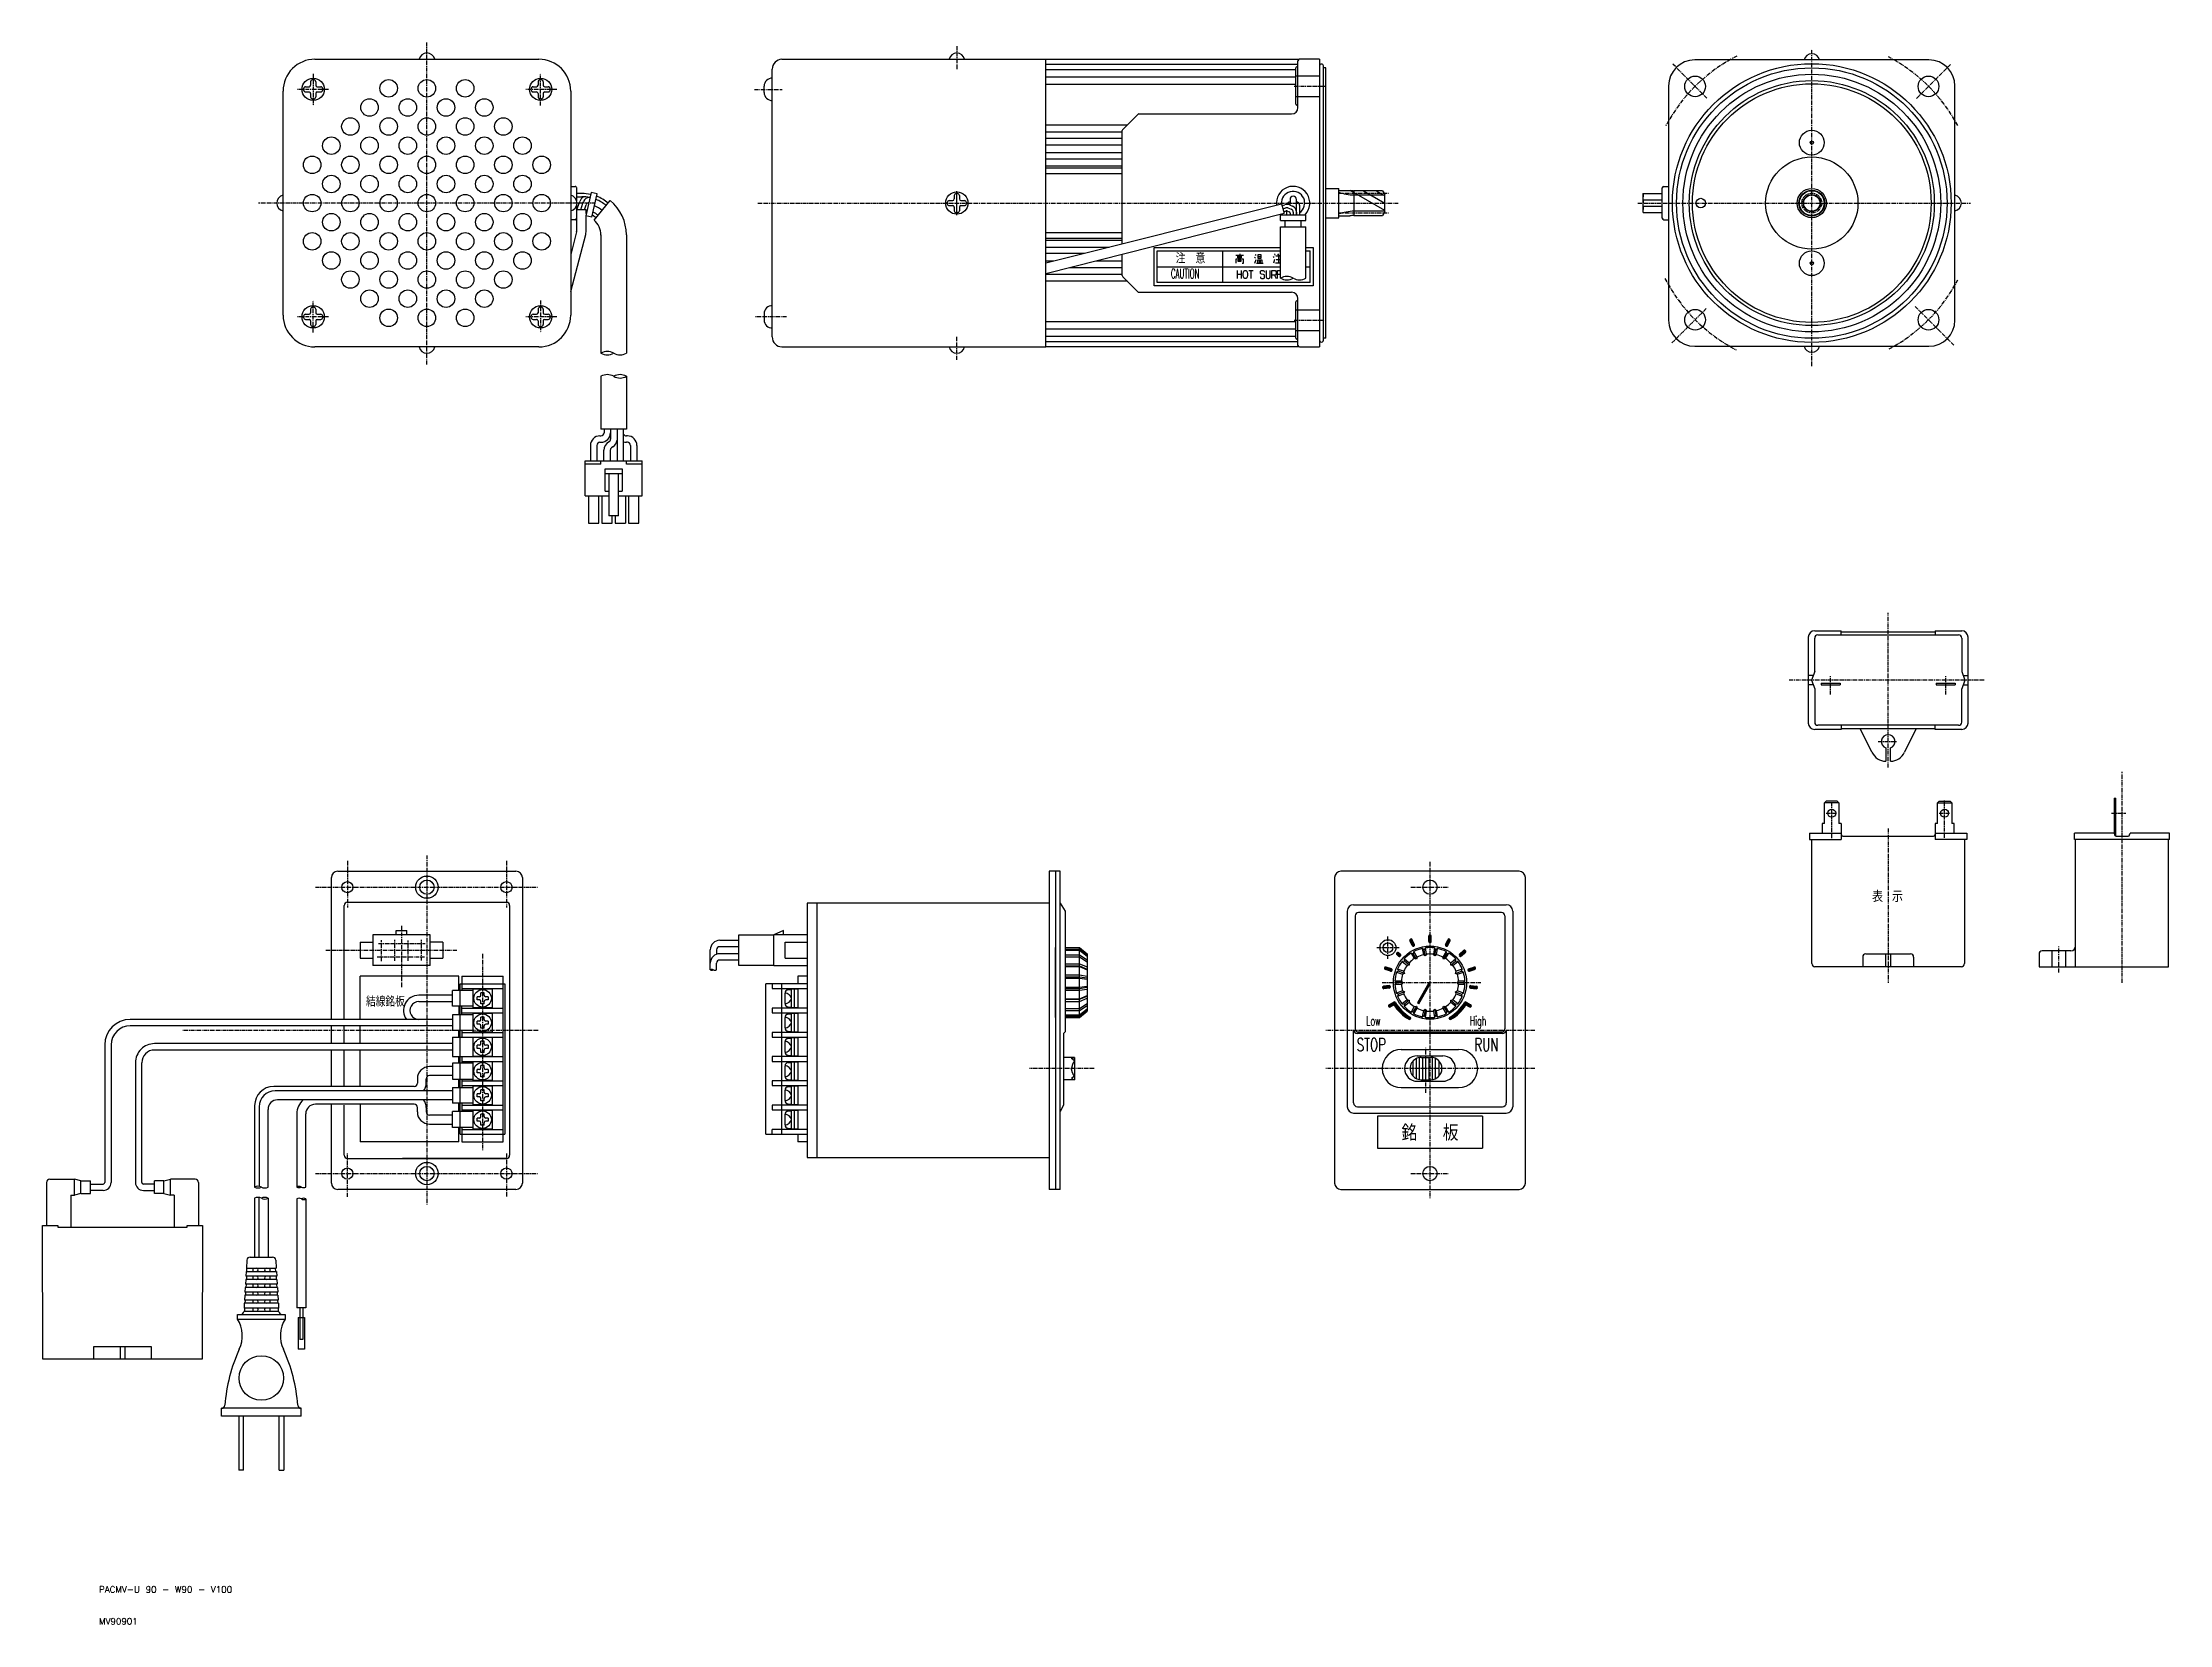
# Model space of a CAD drawing. Extents: x -8 to 661, y 10 to 507.
import ezdxf
from ezdxf.enums import TextEntityAlignment as Align

# ---------------------------------------------------------------- set-up
doc = ezdxf.new("R2010")
doc.units = 0
doc.linetypes.add('CENTER', pattern=[2, 1.25, -0.25, 0.25, -0.25])
doc.layers.get('0').update_dxf_attribs({"linetype": 'CONTINUOUS'})
doc.layers.add('CENTER', color=1, linetype='CENTER')
doc.styles.get("Standard").update_dxf_attribs({"font": 'txt.shx', "bigfont": 'bigfont.shx'})
doc.styles.add('STANDARD2', font='txt.shx')

msp = doc.modelspace()

# ---------------------------------------------------------------- texts
at = {"color": 3, "linetype": 'CONTINUOUS'}
for s, height, width, p in [('CAUTION', 3, 0.54, (346.86, 433.07)), ('注\u3000意', 3, 0.9, (348.35, 437.78)), ('表 示', 3.5, 0.9, (567.21, 237.05)), ('Low', 3, 0.6, (408.27, 198.22)), ('High', 3, 0.6, (440.77, 198.22)), ('STOP', 4, 0.675, (405.27, 190.22)), ('RUN', 4, 0.675, (442.27, 190.22))]:
    msp.add_text(s, height=height, dxfattribs=dict(at, width=width)).set_placement(p)
at = {"color": 7, "linetype": 'CONTINUOUS', "width": 0.810596}
msp.add_text('結線銘板', height=3, dxfattribs=at).set_placement((93.92, 204.21))
at = {"color": 3, "linetype": 'CONTINUOUS', "width": 0.9}
msp.add_text('銘  板', height=5, dxfattribs=at).set_placement((428.27, 164.5), align=Align.MIDDLE_CENTER)
at = {"color": 7, "linetype": 'CONTINUOUS', "style": 'STANDARD2'}
for s, p in [('PACMV-U 90 - W90 - V100', (10, 20)), ('MV90901', (10, 10))]:
    msp.add_text(s, height=2, dxfattribs=at).set_placement(p)

# ---------------------------------------------------------------- linework, layer by layer
at = {"color": 7, "linetype": 'CONTINUOUS'}
for p, q in [((77.84, 501.92), (148.24, 501.92)), ((224.59, 501.92), (307.59, 501.92)), ((307.59, 501.92), (387.15, 501.92)), ((307.59, 411.52), (307.59, 501.92)), ((386.79, 486.72), (386.79, 501.44)), ((393.59, 501.94), (387.29, 501.94)), ((393.59, 501.94), (393.59, 411.5)), ((585.07, 501.72), (511.47, 501.72)), ((76.49, 494.87), (76.49, 493.77)), ((77.49, 495.47), (77.09, 495.47)), ((78.09, 494.87), (78.09, 493.77)), ((147.99, 494.87), (147.99, 493.77)), ((148.99, 495.47), (148.59, 495.47)), ((149.59, 494.87), (149.59, 493.77)), ((221.59, 414.64), (221.59, 498.8)), ((307.59, 500.37), (386.79, 500.37)), ((386.09, 498.56), (307.59, 498.56)), ((386.09, 496.3), (307.59, 496.3)), ((386.09, 496.74), (386.09, 499.19)), ((386.09, 490.25), (386.09, 496.74)), ((386.79, 499.49), (386.39, 499.49)), ((394.79, 413.62), (394.79, 499.82)), ((395.59, 499.22), (394.79, 499.22)), ((395.59, 414.22), (395.59, 499.22)), ((67.84, 421.52), (67.84, 491.92)), ((74.29, 492.27), (74.29, 492.67)), ((74.89, 493.27), (75.99, 493.27)), ((74.89, 491.67), (75.99, 491.67)), ((76.49, 491.17), (76.49, 490.07)), ((77.49, 489.47), (77.09, 489.47)), ((78.09, 491.17), (78.09, 490.07)), ((78.59, 493.27), (79.69, 493.27)), ((78.59, 491.67), (79.69, 491.67)), ((80.29, 492.67), (80.29, 492.27)), ((145.79, 492.27), (145.79, 492.67)), ((146.39, 493.27), (147.49, 493.27)), ((146.39, 491.67), (147.49, 491.67)), ((147.99, 491.17), (147.99, 490.07)), ((148.99, 489.47), (148.59, 489.47)), ((149.59, 491.17), (149.59, 490.07)), ((150.09, 493.27), (151.19, 493.27)), ((150.09, 491.67), (151.19, 491.67)), ((151.79, 492.67), (151.79, 492.27)), ((158.24, 491.92), (158.24, 421.52)), ((218.99, 491.47), (218.99, 493.47)), ((307.59, 494.08), (386.09, 494.08)), ((386.09, 487.79), (386.09, 490.25)), ((503.27, 493.52), (503.27, 419.92)), ((593.27, 419.92), (593.27, 493.52)), ((307.59, 481.31), (333.17, 481.31)), ((336.44, 484.58), (331.74, 479.87)), ((336.8, 484.72), (384.79, 484.72)), ((386.79, 487.49), (386.39, 487.49)), ((331.59, 479.03), (307.59, 479.03)), ((331.59, 477.01), (307.59, 477.01)), ((331.59, 474.89), (307.59, 474.89)), ((331.59, 443.95), (331.59, 479.52)), ((331.59, 472.49), (307.59, 472.49)), ((331.59, 470.54), (307.59, 470.54)), ((307.59, 468.47), (331.59, 468.47)), ((158.24, 461.97), (159.64, 461.97)), ((160.14, 457.42), (160.14, 461.47)), ((307.59, 467.8), (331.59, 467.8)), ((307.59, 466.04), (331.59, 466.04)), ((395.59, 461.32), (399.59, 461.32)), ((399.59, 452.12), (399.59, 461.32)), ((501.27, 451.97), (501.27, 461.47)), ((501.77, 461.97), (503.27, 461.97)), ((161.74, 459.72), (160.14, 459.72)), ((160.14, 458.72), (161.74, 458.72)), ((160.14, 454.57), (160.87, 456.72)), ((160.14, 448.41), (160.14, 456.02)), ((163.14, 454.57), (160.14, 454.57)), ((160.87, 456.72), (161.08, 457.26)), ((161.37, 454.57), (162.07, 456.72)), ((162.07, 456.72), (162.3, 457.25)), ((162.62, 454.57), (163.11, 456.16)), ((164.65, 460.09), (162.97, 452.7)), ((163.14, 453.46), (163.14, 454.57)), ((163.68, 456.79), (163.92, 456.89)), ((166.6, 459.64), (164.65, 460.09)), ((164.92, 452.26), (166.6, 459.64)), ((165.57, 451.34), (170.68, 457.5)), ((276.59, 456.52), (276.59, 456.92)), ((277.19, 457.52), (278.29, 457.52)), ((277.19, 455.92), (278.29, 455.92)), ((278.79, 459.12), (278.79, 458.02)), ((278.79, 455.42), (278.79, 454.32)), ((279.79, 459.72), (279.39, 459.72)), ((279.59, 452.94), (279.59, 460.46)), ((280.39, 459.12), (280.39, 458.02)), ((280.39, 455.42), (280.39, 454.32)), ((280.89, 457.52), (281.99, 457.52)), ((280.89, 455.92), (281.99, 455.92)), ((282.59, 456.92), (282.59, 456.52)), ((307.59, 437.94), (381.65, 456.47)), ((381.65, 456.47), (382.49, 453.58)), ((381.81, 455.92), (382.7, 456.2)), ((382.07, 454.96), (382.96, 455.24)), ((382.07, 454.96), (382.96, 455.24)), ((383.63, 455.21), (384.68, 454.79)), ((384.08, 456.14), (385.08, 455.71)), ((384.3, 457.89), (384.3, 456.72)), ((384.3, 456.04), (384.3, 456.72)), ((386.3, 453.07), (386.3, 457.89)), ((387.3, 456.1), (387.3, 453.18)), ((399.59, 460.72), (403.12, 460.72)), ((413.39, 460.62), (404.39, 460.62)), ((404.39, 460.62), (404.39, 452.83)), ((413.39, 460.62), (414.09, 459.41)), ((414.09, 454.04), (414.09, 459.41)), ((495.27, 459.72), (501.27, 459.72)), ((495.27, 457.72), (501.27, 457.72)), ((495.27, 455.72), (501.27, 455.72)), ((159.64, 451.47), (158.24, 451.47)), ((164.92, 452.26), (162.97, 452.7)), ((163.14, 448.41), (163.14, 452.67)), ((279.79, 453.72), (279.39, 453.72)), ((307.59, 434.56), (382.49, 453.58)), ((381.3, 451.24), (381.3, 453.07)), ((381.3, 453.07), (389.3, 453.07)), ((381.3, 451.24), (389.3, 451.24)), ((381.3, 433.11), (381.3, 449.24)), ((381.3, 449.24), (389.3, 449.24)), ((382.37, 454), (383.13, 454.24)), ((382.8, 449.24), (382.8, 451.24)), ((383.3, 453.07), (383.3, 454.26)), ((383.47, 454.22), (384, 454)), ((384.3, 453.54), (384.3, 453.07)), ((385.3, 453.86), (385.3, 453.07)), ((385.3, 453.86), (385.3, 453.07)), ((386.3, 453.87), (386.3, 453.07)), ((387.8, 449.24), (387.8, 451.24)), ((389.3, 451.24), (389.3, 453.07)), ((389.3, 433.11), (389.3, 449.24)), ((395.59, 452.12), (399.59, 452.12)), ((399.59, 452.72), (403.12, 452.72)), ((404.39, 452.83), (413.39, 452.83)), ((414.09, 454.04), (413.39, 452.83)), ((495.27, 453.72), (501.27, 453.72)), ((501.77, 451.47), (503.27, 451.47)), ((160.05, 447.67), (158.24, 440.59)), ((158.24, 428.97), (162.95, 446.89)), ((167.74, 446.69), (167.74, 409.57)), ((175.74, 446.72), (175.74, 409.57)), ((331.59, 447.4), (307.59, 447.4)), ((331.59, 445.64), (307.59, 445.64)), ((331.59, 444.97), (307.59, 444.97)), ((307.59, 442.91), (327.42, 442.91)), ((341.59, 430.72), (341.59, 442.72)), ((341.59, 442.72), (381.3, 442.72)), ((342.59, 431.72), (342.59, 441.72)), ((342.59, 441.72), (381.3, 441.72)), ((389.3, 442.72), (391.59, 442.72)), ((389.3, 441.72), (390.59, 441.72)), ((390.59, 431.72), (390.59, 441.72)), ((391.59, 442.72), (391.59, 430.72)), ((391.59, 442.72), (391.59, 430.72)), ((307.59, 440.95), (319.62, 440.95)), ((307.59, 438.56), (310.05, 438.56)), ((314.96, 436.44), (331.59, 436.44)), ((323.33, 438.56), (331.59, 438.56)), ((331.59, 433.93), (331.59, 440.66)), ((389.3, 436.72), (390.59, 436.72)), ((307.59, 434.41), (331.59, 434.41)), ((333.17, 432.14), (307.59, 432.14)), ((331.74, 433.58), (336.44, 428.87)), ((336.8, 428.72), (384.79, 428.72)), ((391.59, 430.72), (341.59, 430.72)), ((390.59, 431.72), (342.59, 431.72)), ((74.29, 420.77), (74.29, 421.17)), ((74.89, 421.77), (75.99, 421.77)), ((76.49, 423.37), (76.49, 422.27)), ((77.49, 423.97), (77.09, 423.97)), ((78.09, 423.37), (78.09, 422.27)), ((78.59, 421.77), (79.69, 421.77)), ((80.29, 421.17), (80.29, 420.77)), ((145.79, 420.77), (145.79, 421.17)), ((146.39, 421.77), (147.49, 421.77)), ((147.99, 423.37), (147.99, 422.27)), ((148.99, 423.97), (148.59, 423.97)), ((149.59, 423.37), (149.59, 422.27)), ((150.09, 421.77), (151.19, 421.77)), ((151.79, 421.17), (151.79, 420.77)), ((218.99, 421.97), (218.99, 419.97)), ((386.09, 423.2), (386.09, 425.65)), ((386.09, 416.7), (386.09, 423.2)), ((386.79, 425.95), (386.39, 425.95)), ((386.79, 412), (386.79, 426.72)), ((74.89, 420.17), (75.99, 420.17)), ((76.49, 419.67), (76.49, 418.57)), ((77.49, 417.97), (77.09, 417.97)), ((78.09, 419.67), (78.09, 418.57)), ((78.59, 420.17), (79.69, 420.17)), ((146.39, 420.17), (147.49, 420.17)), ((147.99, 419.67), (147.99, 418.57)), ((148.99, 417.97), (148.59, 417.97)), ((149.59, 419.67), (149.59, 418.57)), ((150.09, 420.17), (151.19, 420.17)), ((386.09, 419.36), (307.59, 419.36)), ((307.59, 417.15), (386.09, 417.15)), ((307.59, 414.89), (386.09, 414.89)), ((386.09, 414.25), (386.09, 416.7)), ((148.24, 411.52), (77.84, 411.52)), ((224.59, 411.52), (307.59, 411.52)), ((386.79, 413.08), (307.59, 413.08)), ((387.15, 411.52), (307.59, 411.52)), ((386.79, 413.95), (386.39, 413.95)), ((387.29, 411.5), (393.59, 411.5)), ((395.59, 414.22), (394.79, 414.22)), ((511.47, 411.72), (585.07, 411.72)), ((167.74, 402.28), (167.74, 385.69)), ((175.74, 402.28), (175.74, 385.69)), ((167.44, 383.55), (167.74, 383.55)), ((167.44, 381.55), (167.74, 381.55)), ((175.74, 385.69), (167.74, 385.69)), ((168.74, 385.69), (168.74, 384.55)), ((170.74, 385.69), (170.74, 382.55)), ((172.84, 385.69), (172.84, 375.69)), ((174.84, 375.69), (174.84, 385.69)), ((176.04, 383.55), (175.74, 383.55)), ((176.04, 381.55), (175.74, 381.55)), ((162.74, 364.69), (162.74, 375.69)), ((162.74, 375.69), (180.74, 375.69)), ((167.74, 374.69), (162.74, 374.69)), ((164.44, 380.55), (164.44, 375.69)), ((166.44, 380.55), (166.44, 375.69)), ((167.74, 374.69), (167.74, 375.69)), ((168.64, 375.69), (168.64, 379.03)), ((170.64, 378.48), (170.64, 375.69)), ((175.74, 374.69), (175.74, 375.69)), ((180.74, 374.69), (175.74, 374.69)), ((177.04, 380.55), (177.04, 375.69)), ((179.04, 380.55), (179.04, 375.69)), ((180.74, 364.69), (180.74, 375.69)), ((169.04, 366.19), (169.04, 373.19)), ((169.04, 373.19), (174.44, 373.19)), ((169.04, 371.69), (174.44, 371.69)), ((170.24, 371.69), (170.24, 358.39)), ((173.24, 358.39), (173.24, 371.69)), ((174.44, 373.19), (174.44, 366.19)), ((162.74, 364.69), (170.24, 364.69)), ((163.84, 364.69), (163.84, 356.09)), ((167.04, 356.09), (167.04, 364.69)), ((168.04, 364.69), (168.04, 356.09)), ((169.04, 366.19), (170.24, 366.19)), ((173.24, 366.19), (174.44, 366.19)), ((173.24, 364.69), (180.74, 364.69)), ((175.44, 364.69), (175.44, 356.09)), ((176.44, 364.69), (176.44, 356.09)), ((179.64, 356.09), (179.64, 364.69)), ((163.84, 356.09), (167.04, 356.09)), ((168.04, 356.09), (171.24, 356.09)), ((173.24, 358.39), (170.24, 358.39)), ((171.24, 356.09), (171.24, 358.39)), ((172.24, 358.39), (172.24, 356.09)), ((172.24, 356.09), (175.44, 356.09)), ((176.44, 356.09), (179.64, 356.09)), ((549.17, 322.29), (557.52, 322.29)), ((550.17, 320.99), (594.37, 320.99)), ((557.52, 320.99), (557.52, 322.29)), ((557.52, 321.99), (587.02, 321.99)), ((587.02, 322.29), (587.02, 320.99)), ((587.02, 322.29), (595.37, 322.29)), ((547.17, 320.29), (547.17, 293.29)), ((549.17, 309.49), (549.17, 319.99)), ((595.37, 319.99), (595.37, 309.49)), ((597.37, 293.29), (597.37, 320.29)), ((548.73, 308.29), (547.17, 308.29)), ((549.17, 309.49), (548.17, 306.79)), ((595.37, 309.49), (596.37, 306.79)), ((595.82, 308.29), (597.37, 308.29)), ((548.73, 305.29), (547.17, 305.29)), ((548.17, 306.79), (549.17, 304.09)), ((549.17, 304.09), (549.17, 293.59)), ((551.17, 305.79), (551.17, 305.29)), ((551.17, 305.79), (557.17, 305.79)), ((551.17, 305.29), (557.17, 305.29)), ((557.17, 305.79), (557.17, 305.29)), ((587.37, 305.79), (587.37, 305.29)), ((587.37, 305.79), (593.37, 305.79)), ((587.37, 305.29), (593.37, 305.29)), ((593.37, 305.79), (593.37, 305.29)), ((596.37, 306.79), (595.37, 304.09)), ((595.37, 293.59), (595.37, 304.09)), ((595.82, 305.29), (597.37, 305.29)), ((557.52, 291.29), (549.17, 291.29)), ((594.37, 292.59), (550.17, 292.59)), ((557.52, 292.59), (557.52, 291.29)), ((557.52, 291.59), (587.02, 291.59)), ((567.14, 284.2), (563.5, 291.59)), ((581.04, 291.59), (577.41, 284.2)), ((587.02, 291.29), (587.02, 292.59)), ((595.37, 291.29), (587.02, 291.29)), ((571.52, 285.48), (571.52, 281.29)), ((573.02, 281.29), (573.02, 285.48)), ((552.27, 268.22), (552.77, 268.72)), ((556.77, 268.22), (552.27, 268.22)), ((552.27, 261.72), (552.27, 268.22)), ((556.27, 268.72), (552.77, 268.72)), ((556.77, 268.22), (556.27, 268.72)), ((556.77, 268.22), (556.77, 261.72)), ((588.27, 268.72), (587.77, 268.22)), ((587.77, 261.72), (587.77, 268.22)), ((587.77, 268.22), (592.27, 268.22)), ((588.27, 268.72), (591.77, 268.72)), ((592.27, 268.22), (591.77, 268.72)), ((592.27, 268.22), (592.27, 261.72)), ((643.27, 269.72), (643.77, 269.72)), ((643.27, 269.72), (643.27, 258.72)), ((643.27, 269.22), (643.77, 269.22)), ((643.77, 257.74), (643.77, 269.72)), ((552.27, 261.72), (551.52, 261.72)), ((551.52, 261.72), (551.52, 258.72)), ((557.52, 261.72), (556.77, 261.72)), ((557.52, 261.72), (557.52, 256.72)), ((587.02, 261.72), (587.02, 256.72)), ((587.77, 261.72), (587.02, 261.72)), ((593.02, 261.72), (592.27, 261.72)), ((593.02, 258.72), (593.02, 261.72)), ((547.52, 258.72), (557.52, 258.72)), ((547.52, 258.72), (547.52, 256.72)), ((547.52, 256.72), (557.52, 256.72)), ((548.27, 217.72), (548.27, 256.72)), ((558.02, 257.72), (586.52, 257.72)), ((587.02, 258.72), (597.02, 258.72)), ((597.02, 256.72), (587.02, 256.72)), ((596.27, 256.72), (596.27, 217.72)), ((597.02, 258.72), (597.02, 256.72)), ((630.87, 256.72), (630.87, 258.72)), ((643.27, 258.72), (630.87, 258.72)), ((660.67, 256.72), (630.87, 256.72)), ((631.17, 216.72), (631.17, 256.72)), ((643.27, 258.72), (643.39, 258.13)), ((643.88, 257.72), (647.66, 257.72)), ((648.15, 258.13), (648.27, 258.72)), ((660.67, 258.72), (648.27, 258.72)), ((660.37, 216.72), (660.37, 256.72)), ((660.67, 256.72), (660.67, 258.72)), ((83.04, 200.15), (83.04, 244.72)), ((85.04, 246.72), (141.04, 246.72)), ((143.04, 244.72), (143.04, 148.72)), ((308.59, 246.72), (308.59, 146.72)), ((312.09, 246.72), (308.59, 246.72)), ((310.59, 246.72), (310.59, 146.72)), ((312.09, 146.72), (312.09, 246.72)), ((398.27, 244.72), (398.27, 148.72)), ((456.27, 246.72), (400.27, 246.72)), ((458.27, 148.72), (458.27, 244.72)), ((87.04, 200.15), (87.04, 235.97)), ((88.04, 236.97), (138.04, 236.97)), ((139.04, 235.97), (139.04, 157.47)), ((232.59, 236.72), (232.59, 156.72)), ((308.59, 236.72), (232.59, 236.72)), ((235.59, 236.72), (235.59, 156.72)), ((312.09, 236.72), (313.59, 234.22)), ((313.59, 234.22), (313.59, 196.22)), ((402.27, 234.22), (402.27, 172.72)), ((404.27, 236.22), (452.27, 236.22)), ((454.27, 234.22), (454.27, 172.72)), ((103.34, 228.12), (106.74, 228.12)), ((103.34, 226.72), (103.34, 228.12)), ((106.74, 226.72), (106.74, 228.12)), ((225.09, 228.12), (222.09, 226.72)), ((225.09, 226.72), (225.09, 228.12)), ((404.77, 232.72), (404.77, 197.22)), ((450.77, 233.72), (405.77, 233.72)), ((451.77, 232.72), (451.77, 197.22)), ((92.04, 224.42), (96.04, 224.42)), ((92.04, 224.42), (92.04, 219.42)), ((96.04, 226.72), (96.04, 217.12)), ((114.04, 226.72), (96.04, 226.72)), ((114.04, 217.12), (114.04, 226.72)), ((118.04, 224.42), (114.04, 224.42)), ((118.04, 224.42), (118.04, 219.42)), ((202.09, 215.73), (202.09, 222.02)), ((204.09, 222.02), (204.09, 220.65)), ((205.09, 225.02), (211.09, 225.02)), ((211.09, 223.02), (205.09, 223.02)), ((211.09, 220.82), (205.09, 220.82)), ((211.09, 217.12), (211.09, 226.72)), ((211.09, 226.72), (222.09, 226.72)), ((222.09, 217.12), (222.09, 226.72)), ((232.59, 226.72), (222.09, 226.72)), ((225.59, 219.42), (225.59, 224.42)), ((225.59, 224.42), (232.59, 224.42)), ((310.59, 200.72), (310.59, 222.72)), ((313.59, 222.72), (318.09, 222.72)), ((313.59, 222.22), (318.09, 222.22)), ((313.59, 221.88), (318.09, 221.88)), ((318.09, 200.72), (318.09, 222.72)), ((318.09, 222.72), (320.59, 220.72)), ((318.09, 222.22), (320.59, 220.34)), ((318.09, 221.88), (320.59, 220)), ((320.59, 220.72), (320.59, 202.72)), ((417.77, 220.8), (418.19, 221.22)), ((417.91, 220.52), (418.48, 221.08)), ((418.13, 220.32), (418.7, 220.88)), ((418.36, 220.11), (418.92, 220.68)), ((418.44, 221.12), (418.96, 220.65)), ((421.95, 224.96), (422.43, 225.45)), ((422.66, 223.35), (421.97, 224.9)), ((422.07, 224.67), (422.68, 225.27)), ((422.2, 224.37), (422.81, 224.98)), ((422.34, 224.08), (422.94, 224.69)), ((423.02, 220.82), (422.35, 220.99)), ((422.35, 220.99), (423.35, 219.26)), ((422.47, 223.79), (423.07, 224.39)), ((422.6, 223.49), (423.2, 224.1)), ((423.39, 223.67), (422.7, 225.22)), ((422.75, 223.22), (423.33, 223.8)), ((423.21, 221.49), (423.02, 220.82)), ((424.02, 219.08), (423.02, 220.82)), ((423.06, 223.11), (423.42, 223.47)), ((424.21, 219.76), (423.21, 221.49)), ((426.45, 222.06), (425.87, 222.46)), ((425.87, 222.46), (426.22, 220.49)), ((426.86, 222.63), (426.45, 222.06)), ((426.8, 220.09), (426.45, 222.06)), ((427.21, 220.66), (426.8, 220.09)), ((427.21, 220.66), (426.86, 222.63)), ((427.87, 226.07), (428.67, 226.38)), ((427.87, 224.62), (427.87, 226.32)), ((427.87, 225.75), (428.67, 226.05)), ((427.87, 225.43), (428.67, 225.73)), ((427.87, 225.11), (428.67, 225.41)), ((427.87, 224.78), (428.67, 225.09)), ((427.88, 226.39), (428.52, 226.64)), ((427.9, 224.47), (428.67, 224.77)), ((428.15, 224.25), (428.62, 224.43)), ((428.67, 224.62), (428.67, 226.32)), ((429.69, 222.63), (429.34, 220.66)), ((429.75, 220.09), (429.34, 220.66)), ((430.1, 222.06), (429.69, 222.63)), ((429.75, 220.09), (430.1, 222.06)), ((430.68, 222.46), (430.1, 222.06)), ((430.33, 220.49), (430.68, 222.46)), ((433.34, 221.49), (432.33, 219.76)), ((432.52, 219.08), (433.52, 220.82)), ((433.12, 223.52), (433.95, 223.48)), ((433.16, 223.67), (433.85, 225.22)), ((433.2, 219.26), (434.2, 220.99)), ((433.22, 223.82), (434.08, 223.77)), ((433.25, 223.22), (433.76, 223.19)), ((433.52, 220.82), (433.34, 221.49)), ((433.35, 224.11), (434.21, 224.07)), ((433.48, 224.4), (434.34, 224.36)), ((434.2, 220.99), (433.52, 220.82)), ((433.61, 224.7), (434.47, 224.65)), ((433.74, 224.99), (434.6, 224.95)), ((433.88, 225.28), (434.57, 225.25)), ((433.89, 223.35), (434.58, 224.9)), ((437.59, 220.65), (438.86, 221.79)), ((437.71, 220.76), (438.48, 220.37)), ((437.95, 220.97), (438.71, 220.59)), ((438.13, 220.06), (439.39, 221.2)), ((438.19, 221.19), (438.95, 220.8)), ((438.43, 221.41), (439.19, 221.02)), ((438.67, 221.62), (439.43, 221.23)), ((438.91, 221.83), (439.52, 221.52)), ((565.27, 220.72), (579.27, 220.72)), ((571.52, 216.72), (571.52, 220.72)), ((573.02, 220.72), (573.02, 216.72)), ((619.67, 220.72), (619.67, 216.72)), ((629.67, 221.72), (620.67, 221.72)), ((92.04, 219.42), (96.04, 219.42)), ((114.04, 217.12), (96.04, 217.12)), ((114.04, 219.42), (118.04, 219.42)), ((204.09, 215.73), (204.09, 217.82)), ((211.09, 218.82), (205.09, 218.82)), ((222.09, 217.12), (211.09, 217.12)), ((222.09, 217.12), (232.59, 217.12)), ((225.59, 219.42), (232.59, 219.42)), ((313.59, 220.46), (318.09, 220.46)), ((313.59, 219.82), (318.09, 219.82)), ((313.59, 217.65), (318.09, 217.65)), ((313.59, 216.97), (318.09, 216.97)), ((313.59, 216.78), (318.09, 216.78)), ((313.59, 214.12), (318.09, 214.12)), ((318.09, 220.46), (320.59, 218.93)), ((318.09, 219.82), (320.59, 218.29)), ((318.09, 217.65), (320.59, 216.65)), ((318.09, 216.97), (320.59, 215.97)), ((318.09, 216.78), (320.59, 215.78)), ((318.09, 214.12), (320.59, 213.78)), ((414.2, 215.88), (414.17, 216.57)), ((415.88, 215.33), (414.27, 215.85)), ((414.51, 215.78), (414.46, 216.63)), ((416.13, 216.09), (414.51, 216.62)), ((414.81, 215.68), (414.77, 216.53)), ((415.12, 215.58), (415.07, 216.43)), ((415.42, 215.48), (415.38, 216.33)), ((415.73, 215.38), (415.68, 216.23)), ((416.03, 215.31), (415.99, 216.14)), ((416.33, 215.47), (416.3, 215.98)), ((418.41, 215.31), (417.78, 215.01)), ((417.78, 215.01), (419.66, 214.33)), ((417.9, 220.53), (418.42, 220.06)), ((420, 215.27), (418.12, 215.95)), ((418.12, 215.95), (418.41, 215.31)), ((420.29, 214.63), (418.41, 215.31)), ((418.63, 219.96), (419.08, 220.42)), ((420.23, 218.47), (419.54, 218.4)), ((419.54, 218.4), (421.07, 217.12)), ((420.29, 214.63), (419.66, 214.33)), ((420, 215.27), (420.29, 214.63)), ((421.71, 217.88), (420.18, 219.17)), ((420.18, 219.17), (420.23, 218.47)), ((421.76, 217.19), (420.23, 218.47)), ((421.76, 217.19), (421.07, 217.12)), ((421.71, 217.88), (421.76, 217.19)), ((424.02, 219.08), (423.35, 219.26)), ((424.21, 219.76), (424.02, 219.08)), ((426.8, 220.09), (426.22, 220.49)), ((430.33, 220.49), (429.75, 220.09)), ((432.52, 219.08), (432.33, 219.76)), ((433.2, 219.26), (432.52, 219.08)), ((434.79, 217.19), (436.32, 218.47)), ((434.79, 217.19), (434.84, 217.88)), ((435.48, 217.12), (434.79, 217.19)), ((436.37, 219.17), (434.84, 217.88)), ((435.48, 217.12), (437.01, 218.4)), ((436.26, 214.63), (438.14, 215.31)), ((436.26, 214.63), (436.55, 215.27)), ((436.89, 214.33), (436.26, 214.63)), ((436.32, 218.47), (436.37, 219.17)), ((437.01, 218.4), (436.32, 218.47)), ((438.43, 215.95), (436.55, 215.27)), ((436.89, 214.33), (438.77, 215.01)), ((437.49, 220.2), (437.95, 219.97)), ((437.5, 220.53), (438.24, 220.16)), ((438.14, 215.31), (438.43, 215.95)), ((438.77, 215.01), (438.14, 215.31)), ((440.14, 215.71), (440.46, 215.32)), ((440.29, 216.02), (440.81, 215.37)), ((440.42, 216.09), (442.04, 216.62)), ((440.57, 216.14), (441.11, 215.47)), ((440.67, 215.33), (442.28, 215.85)), ((440.88, 216.24), (441.42, 215.57)), ((441.18, 216.34), (441.72, 215.67)), ((441.49, 216.44), (442.03, 215.77)), ((441.79, 216.54), (442.33, 215.87)), ((442.1, 216.63), (442.54, 216.1)), ((595.27, 216.72), (549.27, 216.72)), ((564.27, 219.72), (564.27, 216.72)), ((580.27, 219.72), (580.27, 216.72)), ((619.67, 216.72), (660.37, 216.72)), ((123.04, 213.72), (92.04, 213.72)), ((92.04, 200.15), (92.04, 213.72)), ((121.04, 207.77), (110.5, 207.77)), ((121.04, 204.27), (121.04, 209.27)), ((127.54, 209.27), (121.04, 209.27)), ((123.04, 209.27), (123.04, 213.72)), ((124.04, 213.72), (137.04, 213.72)), ((124.04, 213.72), (124.04, 209.27)), ((124.04, 209.83), (137.04, 209.83)), ((127.54, 209.77), (133.54, 209.77)), ((127.54, 203.77), (127.54, 209.77)), ((128.79, 206.27), (128.79, 207.27)), ((129.54, 207.27), (128.79, 207.27)), ((131.04, 208.52), (130.04, 208.52)), ((130.04, 207.77), (130.04, 208.52)), ((131.04, 207.77), (131.04, 208.52)), ((132.29, 207.27), (131.54, 207.27)), ((132.29, 207.27), (132.29, 206.27)), ((133.54, 209.77), (133.54, 203.77)), ((137.04, 161.72), (137.04, 213.72)), ((221.59, 211.33), (221.59, 209.83)), ((232.59, 211.33), (221.59, 211.33)), ((221.59, 209.83), (232.59, 209.83)), ((225.59, 205.11), (225.59, 208.43)), ((226.5, 209.43), (227.59, 209.52)), ((229.59, 209.63), (227.59, 209.63)), ((227.59, 203.91), (227.59, 209.63)), ((228.59, 203.91), (228.59, 209.63)), ((232.59, 213.72), (229.59, 213.72)), ((229.59, 213.72), (229.59, 211.33)), ((229.59, 209.83), (229.59, 203.71)), ((313.59, 213.55), (318.09, 213.55)), ((313.59, 213.14), (318.09, 213.14)), ((313.59, 210.31), (318.09, 210.31)), ((313.59, 209.9), (318.09, 209.9)), ((313.59, 209.32), (318.09, 209.32)), ((318.09, 213.55), (320.59, 213.2)), ((318.09, 213.14), (320.59, 212.79)), ((318.09, 210.31), (320.59, 210.66)), ((318.09, 209.9), (320.59, 210.25)), ((318.09, 209.32), (320.59, 209.67)), ((318.09, 206.66), (320.59, 207.66)), ((318.09, 206.47), (320.59, 207.47)), ((413.73, 209.8), (413.42, 210.41)), ((414.05, 209.83), (413.66, 210.59)), ((415.4, 210.77), (413.71, 210.6)), ((415.49, 209.98), (413.8, 209.8)), ((414.37, 209.86), (413.98, 210.62)), ((414.69, 209.89), (414.3, 210.66)), ((415.01, 209.93), (414.62, 210.69)), ((415.33, 209.96), (414.94, 210.72)), ((415.63, 210.02), (415.26, 210.76)), ((415.83, 210.29), (415.6, 210.74)), ((419.29, 212.22), (417.29, 212.22)), ((417.29, 212.22), (417.77, 211.72)), ((417.77, 211.72), (417.29, 211.22)), ((417.29, 211.22), (419.29, 211.22)), ((419.77, 211.72), (417.77, 211.72)), ((419.66, 209.12), (417.78, 208.44)), ((417.78, 208.44), (418.41, 208.13)), ((418.12, 207.5), (420, 208.18)), ((418.41, 208.13), (418.12, 207.5)), ((420.29, 208.82), (418.41, 208.13)), ((419.29, 212.22), (419.77, 211.72)), ((419.77, 211.72), (419.29, 211.22)), ((419.66, 209.12), (420.29, 208.82)), ((420.29, 208.82), (420, 208.18)), ((427.81, 211.42), (424.31, 205.35)), ((424.74, 205.1), (428.24, 211.17)), ((428.24, 211.17), (427.81, 211.42)), ((436.26, 208.82), (436.89, 209.12)), ((436.26, 208.82), (438.14, 208.13)), ((436.55, 208.18), (436.26, 208.82)), ((436.55, 208.18), (438.43, 207.5)), ((436.77, 211.72), (437.26, 212.22)), ((436.77, 211.72), (438.77, 211.72)), ((437.26, 211.22), (436.77, 211.72)), ((438.77, 208.43), (436.89, 209.12)), ((439.26, 212.22), (437.26, 212.22)), ((437.26, 211.22), (439.26, 211.22)), ((438.14, 208.13), (438.77, 208.43)), ((438.43, 207.5), (438.14, 208.13)), ((438.77, 211.72), (439.26, 212.22)), ((439.26, 211.22), (438.77, 211.72)), ((440.74, 210.54), (440.87, 210.05)), ((440.99, 210.76), (441.21, 209.96)), ((441.06, 209.98), (442.75, 209.8)), ((441.15, 210.77), (442.84, 210.6)), ((441.31, 210.76), (441.53, 209.93)), ((441.62, 210.72), (441.85, 209.89)), ((441.94, 210.69), (442.17, 209.86)), ((442.26, 210.66), (442.49, 209.83)), ((442.58, 210.62), (442.81, 209.79)), ((442.91, 210.58), (443.08, 209.92)), ((110.5, 205.77), (121.04, 205.77)), ((127.54, 204.27), (121.04, 204.27)), ((121.04, 201.65), (121.04, 196.65)), ((127.54, 201.65), (121.04, 201.65)), ((123.04, 204.27), (123.04, 201.65)), ((124.04, 201.65), (124.04, 204.27)), ((124.04, 203.71), (137.04, 203.71)), ((124.04, 202.21), (137.04, 202.21)), ((133.54, 203.77), (127.54, 203.77)), ((127.54, 196.15), (127.54, 202.15)), ((127.54, 202.15), (133.54, 202.15)), ((129.54, 206.27), (128.79, 206.27)), ((130.04, 205.02), (130.04, 205.77)), ((131.04, 205.02), (130.04, 205.02)), ((131.04, 200.9), (130.04, 200.9)), ((130.04, 200.15), (130.04, 200.9)), ((131.04, 205.02), (131.04, 205.77)), ((131.04, 200.15), (131.04, 200.9)), ((132.29, 206.27), (131.54, 206.27)), ((133.54, 202.15), (133.54, 196.15)), ((232.59, 203.71), (221.59, 203.71)), ((221.59, 203.71), (221.59, 202.21)), ((221.59, 202.21), (232.59, 202.21)), ((225.59, 197.49), (225.59, 200.81)), ((226.5, 204.12), (227.59, 204.02)), ((226.5, 201.81), (227.59, 201.9)), ((227.59, 203.91), (229.59, 203.91)), ((229.59, 202.01), (227.59, 202.01)), ((227.59, 196.29), (227.59, 202.01)), ((228.59, 196.29), (228.59, 202.01)), ((229.59, 202.21), (229.59, 196.09)), ((313.59, 206.66), (318.09, 206.66)), ((313.59, 206.47), (318.09, 206.47)), ((313.59, 205.8), (318.09, 205.8)), ((313.59, 203.63), (318.09, 203.63)), ((313.59, 202.98), (318.09, 202.98)), ((313.59, 201.57), (318.09, 201.57)), ((313.59, 201.23), (318.09, 201.23)), ((313.59, 200.72), (318.09, 200.72)), ((318.09, 205.8), (320.59, 206.8)), ((318.09, 203.63), (320.59, 205.16)), ((318.09, 202.98), (320.59, 204.52)), ((318.09, 201.57), (320.59, 203.45)), ((318.09, 201.23), (320.59, 203.11)), ((318.09, 200.72), (320.59, 202.72)), ((415.26, 204.57), (415.51, 204.81)), ((415.31, 204.19), (416.51, 205.39)), ((416.9, 205.62), (415.43, 204.77)), ((415.57, 204.03), (417.2, 205.66)), ((416.96, 204.73), (415.83, 204.08)), ((416.33, 204.37), (417.45, 205.48)), ((417.02, 204.63), (417.6, 205.21)), ((417.19, 204.38), (417.77, 204.95)), ((417.36, 204.12), (417.94, 204.7)), ((417.54, 203.88), (418.11, 204.45)), ((417.72, 203.63), (418.29, 204.2)), ((417.91, 203.39), (418.48, 203.96)), ((418.1, 203.16), (418.67, 203.73)), ((418.29, 202.93), (418.86, 203.5)), ((418.49, 202.71), (419.06, 203.28)), ((418.7, 202.49), (419.27, 203.06)), ((418.91, 202.28), (419.48, 202.84)), ((419.13, 202.07), (419.69, 202.64)), ((419.35, 201.87), (419.91, 202.43)), ((421.07, 206.33), (419.54, 205.04)), ((419.54, 205.04), (420.23, 204.97)), ((419.57, 201.67), (420.14, 202.23)), ((419.8, 201.47), (420.37, 202.04)), ((420.04, 201.28), (420.61, 201.85)), ((420.18, 204.28), (421.71, 205.56)), ((420.23, 204.97), (420.18, 204.28)), ((421.76, 206.26), (420.23, 204.97)), ((420.28, 201.1), (420.85, 201.67)), ((420.52, 200.92), (421.09, 201.49)), ((420.77, 200.74), (421.35, 201.32)), ((421.03, 200.57), (421.6, 201.15)), ((421.07, 206.33), (421.76, 206.26)), ((421.28, 200.41), (421.87, 200.99)), ((421.55, 200.25), (422.12, 200.82)), ((421.76, 206.26), (421.71, 205.56)), ((423.35, 204.19), (422.35, 202.46)), ((422.35, 202.46), (423.02, 202.63)), ((424.02, 204.36), (423.02, 202.63)), ((423.02, 202.63), (423.21, 201.96)), ((423.21, 201.96), (424.21, 203.69)), ((423.35, 204.19), (424.02, 204.36)), ((424.02, 204.36), (424.21, 203.69)), ((424.74, 205.1), (424.31, 205.35)), ((426.22, 202.96), (425.87, 200.99)), ((425.87, 200.99), (426.45, 201.38)), ((426.22, 202.96), (426.8, 203.35)), ((426.8, 203.35), (426.45, 201.38)), ((426.45, 201.38), (426.86, 200.81)), ((426.8, 203.35), (427.21, 202.79)), ((426.86, 200.81), (427.21, 202.79)), ((429.34, 202.79), (429.75, 203.35)), ((429.34, 202.79), (429.69, 200.81)), ((429.69, 200.81), (430.1, 201.38)), ((429.75, 203.35), (430.1, 201.38)), ((429.75, 203.35), (430.33, 202.96)), ((430.1, 201.38), (430.68, 200.99)), ((430.68, 200.99), (430.33, 202.96)), ((432.33, 203.69), (432.52, 204.36)), ((432.33, 203.69), (433.34, 201.96)), ((432.52, 204.36), (433.52, 202.63)), ((432.52, 204.36), (433.2, 204.19)), ((434.2, 202.46), (433.2, 204.19)), ((433.34, 201.96), (433.52, 202.63)), ((433.52, 202.63), (434.2, 202.46)), ((435, 200.25), (434.43, 200.82)), ((435.27, 200.41), (434.68, 200.99)), ((434.79, 206.26), (435.48, 206.33)), ((434.79, 206.26), (436.32, 204.97)), ((434.84, 205.56), (434.79, 206.26)), ((434.84, 205.56), (436.37, 204.28)), ((435.52, 200.57), (434.95, 201.15)), ((435.78, 200.74), (435.2, 201.32)), ((436.03, 200.92), (435.45, 201.49)), ((437.01, 205.04), (435.48, 206.33)), ((436.27, 201.1), (435.7, 201.67)), ((436.51, 201.28), (435.94, 201.85)), ((436.75, 201.47), (436.18, 202.04)), ((436.32, 204.97), (437.01, 205.04)), ((436.37, 204.28), (436.32, 204.97)), ((436.98, 201.67), (436.41, 202.23)), ((437.2, 201.87), (436.64, 202.43)), ((437.42, 202.07), (436.86, 202.64)), ((437.64, 202.28), (437.07, 202.84)), ((437.85, 202.49), (437.28, 203.06)), ((438.05, 202.71), (437.49, 203.28)), ((438.25, 202.93), (437.69, 203.5)), ((438.45, 203.16), (437.88, 203.73)), ((438.64, 203.39), (438.07, 203.96)), ((438.83, 203.63), (438.26, 204.2)), ((439.01, 203.88), (438.44, 204.45)), ((439.19, 204.12), (438.61, 204.7)), ((439.36, 204.38), (438.78, 204.95)), ((439.53, 204.63), (438.94, 205.21)), ((440.22, 204.37), (439.1, 205.48)), ((440.98, 204.03), (439.35, 205.66)), ((439.59, 204.73), (440.72, 204.08)), ((439.65, 205.62), (441.12, 204.77)), ((441.24, 204.19), (440.04, 205.39)), ((441.29, 204.57), (441.04, 204.81)), ((121.04, 200.15), (19.81, 200.15)), ((121.04, 198.15), (19.81, 198.15)), ((83.04, 192.54), (83.04, 198.15)), ((87.04, 192.54), (87.04, 198.15)), ((92.04, 192.54), (92.04, 198.15)), ((127.54, 196.65), (121.04, 196.65)), ((121.04, 194.59), (121.04, 188.47)), ((121.04, 194.59), (137.04, 194.59)), ((123.04, 194.59), (123.04, 196.65)), ((124.04, 196.65), (124.04, 194.59)), ((124.04, 196.09), (137.04, 196.09)), ((133.54, 196.15), (127.54, 196.15)), ((127.54, 188.53), (127.54, 194.53)), ((127.54, 194.53), (133.54, 194.53)), ((128.79, 198.65), (128.79, 199.65)), ((129.54, 199.65), (128.79, 199.65)), ((129.54, 198.65), (128.79, 198.65)), ((130.04, 197.4), (130.04, 198.15)), ((131.04, 197.4), (130.04, 197.4)), ((131.04, 197.4), (131.04, 198.15)), ((132.29, 199.65), (131.54, 199.65)), ((132.29, 198.65), (131.54, 198.65)), ((132.29, 199.65), (132.29, 198.65)), ((133.54, 194.53), (133.54, 188.53)), ((232.59, 196.09), (221.59, 196.09)), ((221.59, 196.09), (221.59, 194.59)), ((221.59, 194.59), (232.59, 194.59)), ((226.5, 196.5), (227.59, 196.4)), ((226.5, 194.19), (227.59, 194.28)), ((227.59, 196.29), (229.59, 196.29)), ((229.59, 194.39), (227.59, 194.39)), ((227.59, 188.67), (227.59, 194.39)), ((228.59, 188.67), (228.59, 194.39)), ((229.59, 194.59), (229.59, 188.47)), ((232.59, 198.72), (232.59, 196.72)), ((313.59, 196.22), (313.09, 195.72)), ((313.09, 195.72), (313.09, 173.22)), ((404.27, 173.92), (404.27, 196.92)), ((451.07, 195.72), (405.47, 195.72)), ((405.77, 196.22), (450.77, 196.22)), ((421.88, 200.16), (422.22, 200.5)), ((434.67, 200.16), (434.33, 200.5)), ((452.27, 196.92), (452.27, 173.92)), ((11.81, 192.15), (11.81, 148.91)), ((13.81, 192.15), (13.81, 148.91)), ((121.04, 192.54), (27.44, 192.54)), ((121.04, 190.54), (27.44, 190.54)), ((83.04, 179.09), (83.04, 190.54)), ((87.04, 179.09), (87.04, 190.54)), ((92.04, 179.09), (92.04, 190.54)), ((121.04, 188.47), (137.04, 188.47)), ((123.04, 186.41), (123.04, 188.47)), ((124.04, 188.47), (124.04, 186.41)), ((133.54, 188.53), (127.54, 188.53)), ((128.79, 191.03), (128.79, 192.03)), ((129.54, 192.03), (128.79, 192.03)), ((129.54, 191.03), (128.79, 191.03)), ((131.04, 193.28), (130.04, 193.28)), ((130.04, 192.53), (130.04, 193.28)), ((130.04, 189.78), (130.04, 190.53)), ((131.04, 189.78), (130.04, 189.78)), ((131.04, 192.53), (131.04, 193.28)), ((131.04, 189.78), (131.04, 190.53)), ((132.29, 192.03), (131.54, 192.03)), ((132.29, 191.03), (131.54, 191.03)), ((132.29, 192.03), (132.29, 191.03)), ((232.59, 188.47), (221.59, 188.47)), ((221.59, 188.47), (221.59, 186.97)), ((225.59, 189.87), (225.59, 193.19)), ((226.5, 188.88), (227.59, 188.78)), ((227.59, 188.67), (229.59, 188.67)), ((316.59, 188.22), (313.09, 188.22)), ((315.59, 187.89), (316.59, 188.22)), ((316.59, 187.17), (315.59, 187.89)), ((316.59, 188.22), (316.59, 181.22)), ((419.27, 190.72), (437.27, 190.72)), ((423.02, 182.27), (423.02, 187.17)), ((424.02, 181.56), (424.02, 187.89)), ((424.27, 188.72), (432.27, 188.72)), ((425.02, 181.26), (425.02, 188.19)), ((425.52, 188.22), (428.52, 188.22)), ((426.02, 181.22), (426.02, 188.22)), ((427.02, 181.22), (427.02, 188.22)), ((428.02, 181.22), (428.02, 188.22)), ((429.02, 181.26), (429.02, 188.19)), ((430.02, 181.56), (430.02, 187.89)), ((431.02, 187.17), (431.02, 182.27)), ((21.44, 186.54), (21.44, 148.91)), ((23.44, 148.91), (23.44, 186.54)), ((110.04, 181.51), (110.04, 180.09)), ((112.84, 180.09), (112.84, 181.51)), ((121.04, 185.31), (113.84, 185.31)), ((121.04, 182.51), (113.84, 182.51)), ((121.04, 186.41), (121.04, 181.41)), ((127.54, 186.41), (121.04, 186.41)), ((121.04, 181.41), (127.54, 181.41)), ((123.04, 178.79), (123.04, 181.41)), ((124.04, 186.97), (137.04, 186.97)), ((124.04, 181.41), (124.04, 178.79)), ((124.04, 180.85), (137.04, 180.85)), ((127.54, 180.91), (127.54, 186.91)), ((127.54, 186.91), (133.54, 186.91)), ((133.54, 180.91), (127.54, 180.91)), ((128.79, 183.41), (128.79, 184.41)), ((129.54, 184.41), (128.79, 184.41)), ((129.54, 183.41), (128.79, 183.41)), ((131.04, 185.66), (130.04, 185.66)), ((130.04, 184.91), (130.04, 185.66)), ((130.04, 182.16), (130.04, 182.91)), ((131.04, 182.16), (130.04, 182.16)), ((131.04, 184.91), (131.04, 185.66)), ((131.04, 182.16), (131.04, 182.91)), ((132.29, 184.41), (131.54, 184.41)), ((132.29, 183.41), (131.54, 183.41)), ((132.29, 184.41), (132.29, 183.41)), ((133.54, 186.91), (133.54, 180.91)), ((221.59, 186.97), (232.59, 186.97)), ((232.59, 180.85), (221.59, 180.85)), ((221.59, 180.85), (221.59, 179.35)), ((225.59, 182.25), (225.59, 185.57)), ((226.5, 186.57), (227.59, 186.66)), ((226.5, 181.26), (227.59, 181.16)), ((229.59, 186.77), (227.59, 186.77)), ((227.59, 181.05), (227.59, 186.77)), ((227.59, 181.05), (229.59, 181.05)), ((228.59, 181.05), (228.59, 186.77)), ((229.59, 186.97), (229.59, 180.85)), ((316.59, 181.22), (313.09, 181.22)), ((316.59, 182.27), (315.59, 181.56)), ((315.59, 181.56), (316.59, 181.22)), ((424.27, 180.72), (432.27, 180.72)), ((425.52, 181.22), (428.52, 181.22)), ((109.04, 179.09), (64.91, 179.09)), ((121.04, 177.69), (65.31, 177.69)), ((121.04, 174.89), (66.11, 174.89)), ((121.04, 178.79), (121.04, 173.79)), ((121.04, 178.79), (127.54, 178.79)), ((127.54, 173.79), (121.04, 173.79)), ((123.04, 171.17), (123.04, 173.79)), ((124.04, 179.35), (137.04, 179.35)), ((124.04, 173.79), (124.04, 171.17)), ((127.54, 173.29), (127.54, 179.29)), ((127.54, 179.29), (133.54, 179.29)), ((128.79, 175.79), (128.79, 176.79)), ((129.54, 176.79), (128.79, 176.79)), ((129.54, 175.79), (128.79, 175.79)), ((131.04, 178.04), (130.04, 178.04)), ((130.04, 177.29), (130.04, 178.04)), ((130.04, 174.54), (130.04, 175.29)), ((131.04, 174.54), (130.04, 174.54)), ((131.04, 177.29), (131.04, 178.04)), ((131.04, 174.54), (131.04, 175.29)), ((132.29, 176.79), (131.54, 176.79)), ((132.29, 175.79), (131.54, 175.79)), ((132.29, 176.79), (132.29, 175.79)), ((133.54, 179.29), (133.54, 173.29)), ((221.59, 179.35), (232.59, 179.35)), ((225.59, 174.63), (225.59, 177.95)), ((226.5, 178.95), (227.59, 179.04)), ((229.59, 179.15), (227.59, 179.15)), ((227.59, 173.43), (227.59, 179.15)), ((228.59, 173.43), (228.59, 179.15)), ((229.59, 179.35), (229.59, 173.23)), ((419.27, 178.72), (437.27, 178.72)), ((58.91, 173.09), (58.91, 147.47)), ((60.31, 172.69), (60.31, 147.72)), ((63.11, 147.47), (63.11, 171.89)), ((72.18, 170.49), (72.18, 147.47)), ((74.98, 147.47), (74.98, 170.49)), ((109.04, 173.49), (77.98, 173.49)), ((83.04, 148.72), (83.04, 173.49)), ((87.04, 157.47), (87.04, 173.24)), ((92.04, 173.49), (92.04, 161.72)), ((110.04, 171.07), (110.04, 172.49)), ((112.84, 172.49), (112.84, 171.07)), ((121.04, 170.07), (113.84, 170.07)), ((113.84, 167.27), (121.04, 167.27)), ((121.04, 166.17), (121.04, 171.17)), ((127.54, 171.17), (121.04, 171.17)), ((124.04, 173.23), (137.04, 173.23)), ((124.04, 171.73), (137.04, 171.73)), ((133.54, 173.29), (127.54, 173.29)), ((127.54, 165.67), (127.54, 171.67)), ((127.54, 171.67), (133.54, 171.67)), ((128.79, 168.17), (128.79, 169.17)), ((129.54, 169.17), (128.79, 169.17)), ((129.54, 168.17), (128.79, 168.17)), ((131.04, 170.42), (130.04, 170.42)), ((130.04, 169.67), (130.04, 170.42)), ((130.04, 166.92), (130.04, 167.67)), ((131.04, 169.67), (131.04, 170.42)), ((131.04, 166.92), (131.04, 167.67)), ((132.29, 169.17), (131.54, 169.17)), ((132.29, 168.17), (131.54, 168.17)), ((132.29, 169.17), (132.29, 168.17)), ((133.54, 171.67), (133.54, 165.67)), ((221.59, 173.23), (221.59, 171.73)), ((232.59, 173.23), (221.59, 173.23)), ((221.59, 171.73), (232.59, 171.73)), ((225.59, 167.01), (225.59, 170.33)), ((226.5, 173.64), (227.59, 173.54)), ((226.5, 171.33), (227.59, 171.42)), ((227.59, 173.43), (229.59, 173.43)), ((229.59, 171.53), (227.59, 171.53)), ((227.59, 165.81), (227.59, 171.53)), ((228.59, 165.81), (228.59, 171.53)), ((229.59, 171.73), (229.59, 165.61)), ((313.09, 173.22), (312.09, 171.22)), ((404.27, 170.72), (452.27, 170.72)), ((405.47, 172.72), (451.07, 172.72)), ((411.77, 169.72), (411.77, 159.72)), ((444.77, 169.72), (411.77, 169.72)), ((444.77, 169.72), (444.77, 159.72)), ((123.04, 161.72), (92.04, 161.72)), ((127.54, 166.17), (121.04, 166.17)), ((123.04, 161.72), (123.04, 166.17)), ((124.04, 166.17), (124.04, 161.72)), ((124.04, 165.61), (137.04, 165.61)), ((124.04, 161.72), (137.04, 161.72)), ((124.04, 161.72), (137.04, 161.72)), ((133.54, 165.67), (127.54, 165.67)), ((131.04, 166.92), (130.04, 166.92)), ((221.59, 164.11), (221.59, 165.61)), ((232.59, 165.61), (221.59, 165.61)), ((221.59, 164.11), (232.59, 164.11)), ((226.5, 166.02), (227.59, 165.92)), ((227.59, 165.81), (229.59, 165.81)), ((229.59, 164.11), (229.59, 161.72)), ((232.59, 161.72), (229.59, 161.72)), ((88.04, 156.47), (138.04, 156.47)), ((138.04, 156.47), (105.34, 156.47)), ((232.59, 156.72), (308.59, 156.72)), ((411.77, 159.72), (444.77, 159.72)), ((-6.48, 148.91), (-6.48, 135.41)), ((-5.48, 149.91), (2.32, 149.91)), ((2.32, 144.91), (2.32, 149.91)), ((4.32, 149.41), (2.32, 149.91)), ((4.32, 149.41), (7.32, 149.41)), ((4.32, 145.41), (4.32, 149.41)), ((7.32, 145.41), (7.32, 149.41)), ((7.32, 148.41), (11.31, 148.41)), ((27.42, 148.41), (23.94, 148.41)), ((30.42, 149.41), (27.42, 149.41)), ((27.42, 145.41), (27.42, 149.41)), ((30.42, 149.41), (32.42, 149.91)), ((30.42, 145.41), (30.42, 149.41)), ((40.22, 149.91), (32.42, 149.91)), ((32.42, 144.91), (32.42, 149.91)), ((41.22, 148.91), (41.22, 135.41)), ((1.12, 144.91), (2.32, 144.91)), ((1.12, 144.91), (1.12, 134.91)), ((4.32, 145.41), (2.32, 144.91)), ((4.32, 145.41), (7.32, 145.41)), ((11.31, 146.41), (7.32, 146.41)), ((23.94, 146.41), (27.42, 146.41)), ((30.42, 145.41), (27.42, 145.41)), ((30.42, 145.41), (32.42, 144.91)), ((33.62, 144.91), (32.42, 144.91)), ((33.62, 144.91), (33.62, 134.91)), ((58.91, 143.96), (58.91, 125.45)), ((60.31, 125.45), (60.31, 144.21)), ((63.11, 143.96), (63.11, 125.45)), ((72.18, 143.75), (72.18, 109.52)), ((74.98, 143.75), (74.98, 109.52)), ((141.04, 146.72), (85.04, 146.72)), ((312.09, 146.72), (308.59, 146.72)), ((400.27, 146.72), (456.27, 146.72)), ((-7.75, 135.41), (-2.93, 135.41)), ((-7.62, 93.41), (-7.73, 135.41)), ((-7.73, 135.41), (-2.93, 135.41)), ((-2.93, 135.41), (-2.93, 134.91)), ((-2.93, 134.91), (17.37, 134.91)), ((-2.93, 134.91), (17.37, 134.91)), ((17.37, 134.91), (37.67, 134.91)), ((37.67, 135.41), (42.47, 135.41)), ((37.67, 134.91), (37.67, 135.41)), ((42.47, 135.41), (42.37, 93.41)), ((56.24, 120.95), (56.16, 119.45)), ((56.24, 120.95), (65.77, 120.95)), ((56.45, 124.51), (56.3, 121.95)), ((56.3, 121.95), (65.71, 121.95)), ((56.44, 120.95), (56.5, 121.95)), ((57.45, 125.45), (64.57, 125.45)), ((58.31, 121.95), (58.31, 120.95)), ((63.71, 121.95), (63.71, 120.95)), ((65.57, 120.95), (65.51, 121.95)), ((65.56, 124.51), (65.71, 121.95)), ((65.77, 120.95), (65.86, 119.45)), ((55.95, 115.95), (55.86, 114.45)), ((66.16, 114.45), (55.86, 114.45)), ((66.07, 115.95), (55.95, 115.95)), ((56.06, 114.45), (56, 113.45)), ((56.1, 118.45), (56.01, 116.95)), ((66.01, 116.95), (56.01, 116.95)), ((65.92, 118.45), (56.1, 118.45)), ((56.21, 116.95), (56.15, 115.95)), ((65.86, 119.45), (56.16, 119.45)), ((56.36, 119.45), (56.3, 118.45)), ((58.31, 119.45), (58.31, 118.45)), ((58.31, 116.95), (58.31, 115.95)), ((58.31, 114.45), (58.31, 113.45)), ((63.71, 119.45), (63.71, 118.45)), ((63.71, 116.95), (63.71, 115.95)), ((63.71, 114.45), (63.71, 113.45)), ((65.66, 119.45), (65.72, 118.45)), ((65.81, 116.95), (65.87, 115.95)), ((65.92, 118.45), (66.01, 116.95)), ((65.95, 114.45), (66.01, 113.45)), ((66.07, 115.95), (66.16, 114.45)), ((53.51, 105.95), (53.51, 107.45)), ((53.51, 107.45), (68.51, 107.45)), ((55.51, 108.45), (66.51, 108.45)), ((55.66, 110.95), (55.57, 109.45)), ((66.45, 109.45), (55.57, 109.45)), ((66.36, 110.95), (55.66, 110.95)), ((55.8, 113.45), (55.71, 111.95)), ((66.3, 111.95), (55.71, 111.95)), ((55.77, 109.45), (55.71, 108.45)), ((66.21, 113.45), (55.8, 113.45)), ((55.91, 111.95), (55.86, 110.95)), ((58.31, 111.95), (58.31, 110.95)), ((58.31, 109.45), (58.31, 108.45)), ((63.71, 111.95), (63.71, 110.95)), ((63.71, 109.45), (63.71, 108.45)), ((66.1, 111.95), (66.16, 110.95)), ((66.21, 113.45), (66.3, 111.95)), ((66.25, 109.45), (66.31, 108.45)), ((66.36, 110.95), (66.45, 109.45)), ((68.51, 107.45), (68.51, 105.95)), ((74.98, 109.52), (72.18, 109.52)), ((73.08, 109.52), (73.08, 106.52)), ((74.08, 109.52), (74.08, 106.52)), ((53.7, 105.95), (68.41, 105.95)), ((72.58, 106.52), (74.58, 106.52)), ((72.58, 106.52), (72.58, 96.52)), ((74.58, 106.52), (74.58, 96.52)), ((8.37, 97.41), (26.37, 97.41)), ((8.37, 93.41), (8.37, 97.41)), ((16.62, 97.41), (16.62, 93.41)), ((18.12, 97.41), (18.12, 93.41)), ((26.37, 97.41), (26.37, 93.41)), ((74.58, 96.52), (72.58, 96.52)), ((42.37, 93.41), (-7.62, 93.41)), ((73.51, 77.95), (48.51, 77.95)), ((48.51, 75.45), (48.51, 77.95)), ((73.51, 75.45), (48.51, 75.45)), ((53.91, 75.45), (53.91, 58.45)), ((55.41, 58.45), (55.41, 75.45)), ((66.61, 58.45), (66.61, 75.45)), ((68.11, 75.45), (68.11, 58.45)), ((73.51, 75.45), (73.51, 77.95)), ((55.41, 58.45), (53.91, 58.45)), ((66.61, 58.45), (68.11, 58.45))]:
    msp.add_line(p, q, dxfattribs=at)
at = {"color": 3, "linetype": 'CONTINUOUS'}
for p, q in [((386.09, 496.74), (393.59, 496.74)), ((386.09, 490.25), (393.59, 490.25)), ((414.09, 454.41), (403.17, 460.72)), ((404.39, 459.27), (414.09, 459.27)), ((407.34, 460.62), (414.09, 456.72)), ((411.34, 460.62), (414.09, 459.03)), ((414.09, 454.18), (404.39, 454.18)), ((363.09, 441.72), (363.09, 431.72)), ((342.59, 436.72), (381.3, 436.72)), ((367.22, 440.4), (368.47, 440.4)), ((367.38, 439.19), (369.55, 439.19)), ((367.38, 437.87), (367.38, 439.19)), ((367.79, 434.38), (367.79, 435.51)), ((367.88, 440.03), (368.97, 440.03)), ((367.88, 439.47), (367.88, 440.03)), ((368.97, 439.47), (367.88, 439.47)), ((367.97, 438.81), (368.88, 438.81)), ((367.97, 438.34), (367.97, 438.81)), ((368.88, 438.34), (367.97, 438.34)), ((368.47, 440.78), (368.47, 440.4)), ((368.47, 440.4), (369.72, 440.4)), ((368.88, 438.81), (368.88, 438.34)), ((368.97, 440.03), (368.97, 439.47)), ((369.09, 434.38), (369.09, 435.51)), ((369.55, 437.78), (369.3, 437.78)), ((369.55, 439.19), (369.55, 437.78)), ((369.59, 434.57), (369.64, 435.04)), ((369.59, 434.01), (369.59, 434.57)), ((369.64, 435.04), (369.74, 435.32)), ((369.74, 435.32), (369.84, 435.41)), ((369.84, 435.41), (370.09, 435.51)), ((370.09, 435.51), (370.39, 435.51)), ((370.39, 435.51), (370.64, 435.41)), ((370.64, 435.41), (370.74, 435.32)), ((370.74, 435.32), (370.84, 435.04)), ((370.84, 435.04), (370.89, 434.57)), ((370.89, 434.57), (370.89, 434.01)), ((371.39, 435.51), (372.04, 435.51)), ((372.04, 435.51), (372.69, 435.51)), ((372.04, 433.07), (372.04, 435.51)), ((373.47, 439.37), (373.13, 439.65)), ((373.22, 437.87), (373.63, 439)), ((373.63, 440.22), (373.3, 440.5)), ((373.72, 437.87), (374.13, 437.87)), ((374.13, 438.9), (374.55, 438.9)), ((374.13, 437.87), (374.13, 438.9)), ((374.13, 437.87), (374.55, 437.87)), ((375.22, 440.5), (374.22, 440.5)), ((374.22, 440.5), (374.22, 439.94)), ((374.22, 439.94), (374.22, 439.37)), ((374.22, 439.94), (375.22, 439.94)), ((374.22, 439.37), (375.22, 439.37)), ((374.55, 438.9), (375.38, 438.9)), ((374.55, 438.9), (374.55, 437.87)), ((374.55, 437.87), (375.8, 437.87)), ((374.97, 437.87), (374.97, 438.9)), ((374.99, 435.04), (375.04, 435.32)), ((374.99, 434.85), (374.99, 435.04)), ((375.04, 434.57), (374.99, 434.85)), ((375.04, 435.32), (375.09, 435.41)), ((375.14, 434.47), (375.04, 434.57)), ((375.09, 435.41), (375.34, 435.51)), ((375.34, 434.38), (375.14, 434.47)), ((375.22, 439.94), (375.22, 440.5)), ((375.22, 439.37), (375.22, 439.94)), ((375.34, 435.51), (375.89, 435.51)), ((375.38, 438.9), (375.38, 437.87)), ((375.89, 435.51), (376.09, 435.41)), ((376.09, 435.41), (376.19, 435.32)), ((376.19, 435.32), (376.24, 435.04)), ((376.79, 435.51), (376.79, 434.01)), ((378.09, 434.01), (378.09, 435.51)), ((378.59, 435.51), (379.59, 435.51)), ((378.59, 433.07), (378.59, 435.51)), ((379.3, 439.65), (379.13, 439.94)), ((379.22, 437.97), (379.55, 439.09)), ((379.38, 440.78), (379.55, 440.4)), ((379.59, 435.51), (379.79, 435.41)), ((379.72, 437.97), (380.63, 437.97)), ((379.79, 435.41), (379.84, 435.32)), ((379.84, 435.32), (379.89, 435.04)), ((379.89, 434.57), (379.84, 434.29)), ((380.63, 440.03), (379.88, 440.03)), ((379.89, 435.04), (379.89, 434.57)), ((379.97, 439), (381.3, 439)), ((380.38, 440.78), (380.8, 440.22)), ((380.39, 434.38), (380.39, 435.51)), ((380.39, 435.51), (381.3, 435.51)), ((381.3, 440.03), (380.63, 440.03)), ((380.63, 440.03), (380.63, 437.97)), ((380.63, 437.97), (381.3, 437.97)), ((367.79, 434.38), (369.09, 434.38)), ((367.79, 433.07), (367.79, 434.38)), ((369.09, 433.07), (369.09, 434.38)), ((369.64, 433.54), (369.59, 434.01)), ((369.74, 433.26), (369.64, 433.54)), ((369.84, 433.16), (369.74, 433.26)), ((370.09, 433.07), (369.84, 433.16)), ((370.39, 433.07), (370.09, 433.07)), ((370.64, 433.16), (370.39, 433.07)), ((370.74, 433.26), (370.64, 433.16)), ((370.84, 433.54), (370.74, 433.26)), ((370.89, 434.01), (370.84, 433.54)), ((374.99, 433.54), (375.04, 433.26)), ((375.04, 433.26), (375.14, 433.16)), ((375.14, 433.16), (375.34, 433.07)), ((375.94, 434.29), (375.34, 434.38)), ((375.34, 433.07), (375.94, 433.07)), ((376.14, 434.19), (375.94, 434.29)), ((375.94, 433.07), (376.14, 433.16)), ((376.24, 434.1), (376.14, 434.19)), ((376.14, 433.16), (376.24, 433.26)), ((376.29, 433.82), (376.24, 434.1)), ((376.24, 433.26), (376.29, 433.54)), ((376.29, 433.54), (376.29, 433.82)), ((376.79, 434.01), (376.84, 433.54)), ((376.84, 433.54), (376.94, 433.26)), ((376.94, 433.26), (377.04, 433.16)), ((377.04, 433.16), (377.29, 433.07)), ((377.29, 433.07), (377.59, 433.07)), ((377.59, 433.07), (377.84, 433.16)), ((377.84, 433.16), (377.94, 433.26)), ((377.94, 433.26), (378.04, 433.54)), ((378.04, 433.54), (378.09, 434.01)), ((379.44, 434.1), (378.59, 434.1)), ((379.44, 434.1), (379.89, 433.07)), ((379.59, 434.1), (379.44, 434.1)), ((379.79, 434.19), (379.59, 434.1)), ((379.84, 434.29), (379.79, 434.19)), ((380.39, 434.38), (381.3, 434.38)), ((380.39, 433.07), (380.39, 434.38)), ((386.09, 423.2), (393.59, 423.2)), ((386.09, 416.7), (393.59, 416.7)), ((623.72, 221.72), (623.72, 216.72)), ((628.02, 221.72), (628.02, 216.72)), ((123.54, 211.33), (137.54, 211.33)), ((123.54, 164.11), (123.54, 211.33)), ((137.54, 211.33), (137.54, 164.11)), ((224.59, 211.33), (219.59, 211.33)), ((219.59, 164.11), (219.59, 211.33)), ((224.59, 164.11), (224.59, 211.33)), ((123.54, 164.11), (137.54, 164.11)), ((219.59, 164.11), (224.59, 164.11)), ((73.08, 106.52), (73.08, 99.52)), ((74.08, 106.52), (74.08, 99.52)), ((74.08, 99.52), (73.08, 99.52))]:
    msp.add_line(p, q, dxfattribs=at)
at = {"color": 7, "linetype": 'CONTINUOUS'}
for points in [[(316.59, 187.17, 0.000539), (316.52, 187.07, 0.001707), (316.45, 186.97, 0.002874), (316.39, 186.87, 0.004042), (316.32, 186.77, 0.005206), (316.26, 186.66, 0.006419), (316.19, 186.55, 0.006862), (316.13, 186.44, 0.007687), (316.07, 186.33, 0.008161), (316.02, 186.21, 0.018752), (315.92, 185.97, 0.007754), (315.87, 185.84, 0.007199), (315.83, 185.71, 0.005162), (315.79, 185.57, 0.004631), (315.76, 185.44, 0.003004), (315.72, 185.3, 0.003159), (315.69, 185.15, 0.001477), (315.65, 185.01, 0.001627), (315.62, 184.87, 0.000401), (315.59, 184.72)], [(316.59, 182.27, -0.000544), (316.52, 182.37, -0.001709), (316.45, 182.48, -0.002875), (316.39, 182.58, -0.004039), (316.32, 182.68, -0.005201), (316.26, 182.78, -0.006324), (316.19, 182.89, -0.006952), (316.13, 183.01, -0.007596), (316.07, 183.12, -0.008255), (316.02, 183.23, -0.01868), (315.92, 183.48, -0.008131), (315.87, 183.61, -0.006828), (315.83, 183.74, -0.005535), (315.79, 183.88, -0.004255), (315.76, 184.01, -0.003458), (315.72, 184.15, -0.002698), (315.69, 184.29, -0.001935), (315.65, 184.44, -0.001171), (315.62, 184.58, -0.000406), (315.59, 184.72)]]:
    msp.add_lwpolyline(points, format="xyb", dxfattribs=at)
for centre, radius in [((77.29, 492.47), 3.5), ((101.02, 492.79), 2.75), ((113.04, 492.79), 2.75), ((125.06, 492.79), 2.75), ((148.79, 492.47), 3.5), ((548.27, 456.72), 43.8), ((548.27, 456.72), 42.5), ((548.27, 456.72), 40.5), ((511.6, 493.39), 3.25), ((548.27, 456.72), 38.5), ((584.94, 493.39), 3.25), ((95.01, 486.78), 2.75), ((107.03, 486.78), 2.75), ((119.05, 486.78), 2.75), ((131.07, 486.78), 2.75), ((548.27, 456.72), 37.5), ((89, 480.77), 2.75), ((101.02, 480.77), 2.75), ((113.04, 480.77), 2.75), ((125.06, 480.77), 2.75), ((137.08, 480.77), 2.75), ((82.99, 474.75), 2.75), ((95.01, 474.75), 2.75), ((107.03, 474.75), 2.75), ((119.05, 474.75), 2.75), ((131.07, 474.75), 2.75), ((143.09, 474.75), 2.75), ((548.27, 475.72), 3.9), ((548.27, 475.72), 0.5), ((76.98, 468.74), 2.75), ((89, 468.74), 2.75), ((101.02, 468.74), 2.75), ((113.04, 468.74), 2.75), ((125.06, 468.74), 2.75), ((137.08, 468.74), 2.75), ((149.1, 468.74), 2.75), ((548.27, 456.72), 14.5), ((82.99, 462.73), 2.75), ((95.01, 462.73), 2.75), ((107.03, 462.73), 2.75), ((119.05, 462.73), 2.75), ((131.07, 462.73), 2.75), ((143.09, 462.73), 2.75), ((548.27, 456.72), 4.6), ((76.98, 456.72), 2.75), ((89, 456.72), 2.75), ((101.02, 456.72), 2.75), ((113.04, 456.72), 2.75), ((125.06, 456.72), 2.75), ((137.08, 456.72), 2.75), ((149.1, 456.72), 2.75), ((279.59, 456.72), 3.5), ((513.37, 456.72), 1.5), ((548.27, 456.72), 4.05), ((548.27, 456.72), 3.9), ((548.27, 456.72), 2.69), ((82.99, 450.71), 2.75), ((95.01, 450.71), 2.75), ((107.03, 450.71), 2.75), ((119.05, 450.71), 2.75), ((131.07, 450.71), 2.75), ((143.09, 450.71), 2.75), ((76.98, 444.7), 2.75), ((82.99, 438.69), 2.75), ((89, 444.7), 2.75), ((95.01, 438.69), 2.75), ((101.02, 444.7), 2.75), ((107.03, 438.69), 2.75), ((113.04, 444.7), 2.75), ((119.05, 438.69), 2.75), ((125.06, 444.7), 2.75), ((131.07, 438.69), 2.75), ((137.08, 444.7), 2.75), ((143.09, 438.69), 2.75), ((149.1, 444.7), 2.75), ((548.27, 437.82), 3.9), ((89, 432.68), 2.75), ((101.02, 432.68), 2.75), ((113.04, 432.68), 2.75), ((125.06, 432.68), 2.75), ((137.08, 432.68), 2.75), ((137.08, 432.68), 2.75), ((548.27, 437.82), 0.5), ((95.01, 426.67), 2.75), ((107.03, 426.67), 2.75), ((119.05, 426.67), 2.75), ((131.07, 426.67), 2.75), ((77.29, 420.97), 3.5), ((101.02, 420.66), 2.75), ((113.04, 420.66), 2.75), ((125.06, 420.66), 2.75), ((148.79, 420.97), 3.5), ((511.6, 420.05), 3.25), ((584.94, 420.05), 3.25), ((554.52, 264.97), 1.25), ((590.02, 264.97), 1.25), ((88.04, 241.72), 1.75), ((113.04, 241.72), 3.5), ((113.04, 241.72), 2.25), ((138.04, 241.72), 1.75), ((428.27, 241.72), 2.25), ((415.07, 222.72), 2.5), ((415.07, 222.72), 1.5), ((428.27, 211.72), 11.5), ((130.54, 206.77), 2.75), ((130.54, 199.15), 2.75), ((130.54, 191.53), 2.75), ((130.54, 183.91), 2.75), ((130.54, 176.29), 2.75), ((130.54, 168.67), 2.75), ((113.04, 151.72), 3.5), ((113.04, 151.72), 2.25), ((428.27, 151.72), 2.25), ((88.04, 151.72), 1.75), ((138.04, 151.72), 1.75), ((61.01, 87.45), 7)]:
    msp.add_circle(centre, radius, dxfattribs=at)
at = {"color": 3, "linetype": 'CONTINUOUS'}
msp.add_circle((548.27, 456.72), 2.55, dxfattribs=at)
at = {"color": 7, "linetype": 'CONTINUOUS'}
for centre, radius, start, end in [((77.84, 491.92), 10, 90, 180.00008), ((113.04, 501.42), 2.5, 11.53691, 168.46309), ((148.24, 491.92), 10, 0, 90), ((224.65, 498.86), 3.06, 91.12514, 181.12514), ((279.59, 501.42), 2.5, 11.53691, 168.46309), ((387.29, 501.44), 0.5, 90, 180), ((511.47, 493.52), 8.2, 90, 180), ((548.27, 501.12), 2.5, 13.88648, 166.11352), ((585.07, 493.52), 8.2, 0, 90), ((77.09, 494.87), 0.6, 90.0191, 180), ((77.49, 494.87), 0.6, 0, 90.00955), ((148.59, 494.87), 0.6, 90.0191, 180), ((148.99, 494.87), 0.6, 0, 90.00955), ((221.49, 493.47), 2.5, 87.70985, 180), ((386.39, 499.19), 0.3, 90, 180), ((394.19, 499.82), 0.6, 0, 180), ((74.89, 492.67), 0.6, 90, 180), ((74.89, 492.27), 0.6, 180, 270), ((75.99, 493.77), 0.5, 270, 0), ((75.99, 491.17), 0.5, 0, 90.01146), ((77.09, 490.07), 0.6, 180, 269.9809), ((77.49, 490.07), 0.6, 270, 0), ((78.59, 493.77), 0.5, 180, 269.97708), ((78.59, 491.17), 0.5, 90.01146, 180), ((79.69, 492.67), 0.6, 0, 90), ((79.69, 492.27), 0.6, 270, 0), ((146.39, 492.67), 0.6, 90, 180), ((146.39, 492.27), 0.6, 180, 270), ((147.49, 493.77), 0.5, 270, 0), ((147.49, 491.17), 0.5, 0, 90.01146), ((148.59, 490.07), 0.6, 180, 269.9809), ((148.99, 490.07), 0.6, 270, 0), ((150.09, 493.77), 0.5, 180, 269.97708), ((150.09, 491.17), 0.5, 90.01146, 180), ((151.19, 492.67), 0.6, 0, 90), ((151.19, 492.27), 0.6, 270, 0), ((221.49, 491.47), 2.5, 180, 272.29015), ((336.8, 484.22), 0.5, 90, 135), ((384.79, 486.72), 2, 270, 0), ((386.39, 487.79), 0.3, 180, 270), ((332.09, 479.52), 0.5, 135, 180), ((159.64, 461.47), 0.5, 0, 90.01146), ((385.25, 456.72), 5.25, 315.95381, 187.81561), ((501.77, 461.47), 0.5, 90, 180), ((68.34, 456.72), 2.5, 101.53737, 258.46309), ((157.74, 456.72), 2.5, 281.53691, 78.46263), ((163.88, 456.18), 3, 122.4825, 158.96249), ((161.74, 446.72), 13, 77.75272, 89.99912), ((161.74, 446.72), 12, 77.80093, 90), ((164.14, 456.48), 2, 89.80826, 157.38014), ((164.07, 455.87), 1, 112.84093, 162.81002), ((161.74, 446.72), 10, 50.34959, 66.40425), ((161.74, 446.72), 12, 50.34959, 68.21544), ((161.74, 446.72), 13, 50.34973, 68.90917), ((161.74, 446.72), 14, 359.99959, 50.35011), ((277.19, 456.92), 0.6, 90, 180), ((277.19, 456.52), 0.6, 180, 270), ((278.29, 458.02), 0.5, 270, 0), ((278.29, 455.42), 0.5, 0, 90.01146), ((279.39, 459.12), 0.6, 90.0191, 180), ((279.79, 459.12), 0.6, 0, 90.00955), ((280.89, 458.02), 0.5, 180, 269.97708), ((280.89, 455.42), 0.5, 90.01146, 180), ((281.99, 456.92), 0.6, 0, 90), ((281.99, 456.52), 0.6, 270, 0), ((385.25, 456.72), 3.65, 304.16135, 184.16323), ((383.3, 454.3), 2, 67.0594, 107.35756), ((383.26, 454.28), 1, 67.99312, 107.35756), ((384.3, 456.1), 1, 90, 168.936), ((385.3, 457.89), 1, 0, 180), ((384.3, 453.86), 1, 0, 67.99312), ((384.3, 453.87), 2, 0, 67.0594), ((386.3, 456.1), 1, 0, 90), ((405.18, 478.44), 17.84, 263.34895, 267.45871), ((496.14, 459.22), 1, 150, 210), ((496.14, 458.22), 1, 150, 210), ((496.14, 457.22), 1, 150, 210), ((496.14, 456.22), 1, 150, 210), ((496.14, 455.22), 1, 150, 210), ((496.14, 454.22), 1, 150, 210), ((494.41, 459.22), 1, 330, 30), ((494.41, 457.22), 1, 330, 30), ((494.41, 455.22), 1, 330, 30), ((592.77, 456.72), 2.5, 281.53691, 78.46309), ((159.64, 451.97), 0.5, 270, 0), ((157.14, 448.41), 3, 345.69065, 0), ((157.14, 448.41), 6, 345.29578, 0), ((161.74, 446.72), 7, 50.34985, 61.69265), ((161.74, 446.72), 8, 50.34959, 63.66684), ((161.74, 446.72), 6, 359.69763, 50.3508), ((279.39, 454.32), 0.6, 180, 269.9809), ((279.79, 454.32), 0.6, 270, 0), ((383.27, 453.76), 0.5, 67.0594, 107.35756), ((383.27, 453.76), 0.5, 67.0594, 107.35756), ((383.8, 453.54), 0.5, 0, 67.0594), ((405.18, 435.01), 17.84, 92.54129, 96.65105), ((501.77, 451.97), 0.5, 180, 270), ((332.09, 433.93), 0.5, 180, 225), ((336.8, 429.22), 0.5, 225, 270), ((384.79, 426.72), 2, 0, 90), ((77.84, 421.52), 10, 180.00008, 270), ((74.89, 421.17), 0.6, 90, 180), ((75.99, 422.27), 0.5, 270, 0), ((77.09, 423.37), 0.6, 90.0191, 180), ((77.49, 423.37), 0.6, 0, 90.00955), ((78.59, 422.27), 0.5, 180, 269.97708), ((79.69, 421.17), 0.6, 0, 90), ((146.39, 421.17), 0.6, 90, 180), ((147.49, 422.27), 0.5, 270, 0), ((148.59, 423.37), 0.6, 90.0191, 180), ((148.24, 421.52), 10, 270, 359.99992), ((148.99, 423.37), 0.6, 0, 90.00955), ((150.09, 422.27), 0.5, 180, 269.97708), ((151.19, 421.17), 0.6, 0, 90), ((221.49, 421.97), 2.5, 87.70756, 180), ((386.39, 425.65), 0.3, 90, 180), ((74.89, 420.77), 0.6, 180, 270), ((75.99, 419.67), 0.5, 0, 90.01146), ((77.09, 418.57), 0.6, 180, 269.9809), ((77.49, 418.57), 0.6, 270, 0), ((78.59, 419.67), 0.5, 90.01146, 180), ((79.69, 420.77), 0.6, 270, 0), ((146.39, 420.77), 0.6, 180, 270), ((147.49, 419.67), 0.5, 0, 90.01146), ((148.59, 418.57), 0.6, 180, 269.9809), ((148.99, 418.57), 0.6, 270, 0), ((150.09, 419.67), 0.5, 90.01146, 180), ((151.19, 420.77), 0.6, 270, 0), ((221.49, 419.97), 2.5, 180, 272.29244), ((224.65, 414.58), 3.06, 178.87486, 268.87486), ((511.47, 419.92), 8.2, 180, 270), ((585.07, 419.92), 8.2, 270, 0), ((113.04, 412.02), 2.5, 191.53691, 348.46309), ((279.59, 412.02), 2.5, 191.53916, 348.46309), ((386.39, 414.25), 0.3, 180, 270), ((387.29, 412), 0.5, 180, 270), ((394.19, 413.62), 0.6, 179.99045, 0), ((548.27, 412.32), 2.5, 193.88648, 346.11352), ((167.44, 380.55), 3, 90, 180), ((167.44, 380.55), 1, 90, 180), ((167.74, 384.55), 1, 270, 0), ((167.74, 384.55), 3, 270, 0), ((171.64, 379.03), 3, 118.35896, 180), ((169.74, 382.55), 1, 298.35896, 0), ((169.82, 382.7), 3.05, 302.06073, 351.70106), ((175.74, 384.55), 1, 205.84761, 270), ((175.74, 384.55), 3, 252.5423, 270), ((176.04, 380.55), 3, 0, 90), ((176.04, 380.55), 1, 0, 90), ((172.06, 378.8), 1.45, 115.15725, 192.42353), ((549.17, 320.29), 2, 90, 180), ((550.17, 319.99), 1, 90, 180), ((594.37, 319.99), 1, 0, 90), ((595.37, 320.29), 2, 0, 90), ((549.17, 293.29), 2, 180, 270), ((550.17, 293.59), 1, 180, 270), ((572.27, 287.49), 2.15, 290.41662, 249.58338), ((594.37, 293.59), 1, 270, 0), ((595.37, 293.29), 2, 270, 0), ((571.68, 286.29), 5, 205.5134, 268.23615), ((572.87, 286.29), 5, 271.765, 334.48557), ((558.02, 258.22), 0.5, 180, 269.98854), ((586.52, 258.22), 0.5, 270, 0), ((643.88, 258.22), 0.5, 191.30319, 270), ((647.66, 258.22), 0.5, 270, 348.69681), ((85.04, 244.72), 2, 90.00286, 180), ((141.04, 244.72), 2, 0, 90), ((400.27, 244.72), 2, 90, 180), ((456.27, 244.72), 2, 0, 90), ((88.04, 235.97), 1, 90.00573, 180), ((138.04, 235.97), 1, 0, 90), ((404.27, 234.22), 2, 90, 180), ((452.27, 234.22), 2, 0, 89.99714), ((405.77, 232.72), 1, 90, 180), ((450.77, 232.72), 1, 0, 90), ((205.09, 222.02), 3, 90, 180), ((205.09, 217.82), 3, 90, 180), ((205.09, 222.02), 1, 90, 180), ((418.17, 220.82), 0.4, 47.98936, 228.00959), ((418.69, 220.36), 0.4, 227.99895, 48.00001), ((428.27, 211.72), 11, 122.6045, 137.39436), ((422.34, 225.06), 0.4, 24.00176, 203.99593), ((423.03, 223.51), 0.4, 204.01484, 23.98867), ((428.27, 211.72), 11, 102.60491, 117.39411), ((428.27, 211.72), 11, 82.60448, 97.39397), ((428.27, 211.72), 9, 83.1842, 96.81453), ((428.27, 226.32), 0.4, 359.98568, 180.01432), ((428.27, 224.62), 0.4, 180, 0), ((428.27, 211.72), 11, 62.60472, 77.39458), ((433.52, 223.51), 0.4, 156.01715, 335.98516), ((434.21, 225.06), 0.4, 335.98516, 156.01715), ((428.27, 211.72), 11, 42.60529, 57.39434), ((437.86, 220.36), 0.4, 132.00105, 311.99041), ((439.12, 221.49), 0.4, 311.99041, 132.01064), ((565.27, 219.72), 1, 90, 180), ((579.27, 219.72), 1, 0, 90), ((620.67, 220.72), 1, 90, 180), ((629.67, 223.22), 1.5, 270, 0), ((205.09, 217.82), 1, 90, 180), ((414.39, 216.23), 0.4, 71.9863, 252.01797), ((416.01, 215.71), 0.4, 252.01355, 71.9863), ((428.27, 211.72), 11, 162.60462, 177.39422), ((428.27, 211.72), 11, 142.60474, 157.39392), ((428.27, 211.72), 9, 163.18447, 176.81463), ((428.27, 211.72), 9, 143.18422, 156.81437), ((428.27, 211.72), 9, 123.18437, 136.81446), ((428.27, 211.72), 9, 103.18391, 116.81446), ((428.27, 211.72), 9, 63.18441, 76.81485), ((428.27, 211.72), 9, 43.18467, 56.81509), ((428.27, 211.72), 9, 23.1848, 36.81489), ((428.27, 211.72), 9, 3.18474, 16.81474), ((428.27, 211.72), 11, 22.6054, 37.39453), ((428.27, 211.72), 11, 2.60526, 17.39473), ((440.54, 215.71), 0.4, 108.00007, 288.00007), ((442.16, 216.24), 0.4, 288.00007, 108.0137), ((549.27, 217.72), 1, 180, 270), ((595.27, 217.72), 1, 270, 0), ((110.5, 202.96), 4.81, 89.99404, 215.74353), ((129.54, 207.77), 0.5, 270, 0), ((131.54, 207.77), 0.5, 180, 270), ((226.59, 208.43), 1, 94.99679, 180), ((225.18, 206.04), 2.52, 16.97898, 80.65135), ((413.75, 210.2), 0.4, 95.99851, 276.01125), ((415.45, 210.37), 0.4, 275.99701, 95.99851), ((428.27, 211.72), 11, 182.60474, 197.39423), ((428.27, 211.72), 11, 202.60472, 217.39453), ((428.27, 211.72), 9, 183.1841, 196.81474), ((428.27, 211.72), 9, 203.18421, 216.81489), ((428.27, 211.72), 9, 323.18422, 336.81437), ((428.27, 211.72), 9, 343.18466, 356.81463), ((428.27, 211.72), 11, 322.60474, 337.39412), ((428.27, 211.72), 11, 342.60511, 357.39474), ((441.1, 210.38), 0.4, 84.00149, 264.00149), ((442.79, 210.2), 0.4, 264.00299, 84.00149), ((110.5, 202.96), 2.81, 90, 270.00612), ((129.54, 205.77), 0.5, 0, 90), ((131.54, 205.77), 0.5, 90, 180), ((225.18, 207.51), 2.52, 279.34902, 343.0232), ((226.59, 205.11), 1, 180, 265.00321), ((226.59, 200.81), 1, 94.99679, 180), ((225.18, 198.42), 2.52, 16.9768, 80.65098), ((415.63, 204.42), 0.4, 119.99357, 300.00073), ((417.1, 205.27), 0.4, 30.00073, 120.00073), ((428.27, 211.72), 13.3, 211.72446, 240.00013), ((428.27, 211.72), 12.5, 210.00004, 239.99996), ((428.27, 211.72), 11, 222.60455, 237.39434), ((421.82, 200.55), 0.4, 240.00643, 59.99927), ((428.27, 211.72), 9, 223.1842, 236.81421), ((428.27, 211.72), 11, 242.60518, 257.39458), ((428.27, 211.72), 9, 243.18441, 256.81485), ((428.27, 211.72), 11, 262.60499, 277.39449), ((428.27, 211.72), 9, 263.1842, 276.81453), ((428.27, 211.72), 9, 283.18453, 296.81502), ((428.27, 211.72), 11, 282.60491, 297.39411), ((428.27, 211.72), 9, 303.18437, 316.81443), ((428.27, 211.72), 11, 302.60494, 317.39436), ((434.72, 200.55), 0.4, 120.00073, 299.99357), ((428.27, 211.72), 12.5, 300.00004, 330.00019), ((428.27, 211.72), 13.3, 299.99987, 328.27577), ((439.45, 205.27), 0.4, 59.99927, 149.99927), ((440.92, 204.42), 0.4, 239.99927, 60.00643), ((19.81, 192.15), 8, 90, 180), ((19.81, 192.15), 6, 90, 180), ((129.54, 200.15), 0.5, 270, 0), ((129.54, 198.15), 0.5, 0, 90), ((131.54, 200.15), 0.5, 180, 270), ((131.54, 198.15), 0.5, 90, 180), ((225.18, 199.89), 2.52, 279.34902, 343.0232), ((226.59, 197.49), 1, 180, 265.00321), ((226.59, 193.19), 1, 94.99679, 180), ((405.47, 196.92), 1.2, 180, 270), ((405.77, 197.22), 1, 180, 270), ((450.77, 197.22), 1, 270, 0), ((451.07, 196.92), 1.2, 270.00477, 0), ((27.44, 186.54), 6, 90, 180.00095), ((27.44, 186.54), 4, 90, 180.00143), ((129.54, 192.53), 0.5, 270, 0), ((129.54, 190.53), 0.5, 0, 90), ((131.54, 192.53), 0.5, 180, 270), ((131.54, 190.53), 0.5, 90, 180), ((225.18, 190.8), 2.52, 16.97898, 80.65135), ((225.18, 192.27), 2.52, 279.34902, 343.0232), ((226.59, 189.87), 1, 180, 265.00321), ((419.27, 184.72), 6, 90, 270), ((424.27, 184.72), 4, 90, 270), ((425.52, 184.72), 3.5, 89.99836, 270), ((428.52, 184.72), 3.5, 270.00164, 90), ((432.27, 184.72), 4, 270, 90), ((437.27, 184.72), 6, 270, 90), ((113.84, 181.51), 3.8, 90, 180), ((113.84, 181.51), 1, 90, 180), ((129.54, 184.91), 0.5, 270, 0), ((129.54, 182.91), 0.5, 0, 90), ((131.54, 184.91), 0.5, 180, 270), ((131.54, 182.91), 0.5, 90, 180), ((226.59, 185.57), 1, 94.99679, 180), ((225.18, 183.18), 2.52, 16.9768, 80.65098), ((225.18, 184.65), 2.52, 279.34902, 343.0232), ((226.59, 182.25), 1, 180, 265.00321), ((64.91, 173.09), 6, 90, 180), ((65.31, 172.69), 5, 90, 180), ((66.11, 171.89), 3, 90, 180), ((77.98, 170.49), 5.8, 130.65876, 180), ((109.04, 180.09), 1, 270, 0), ((109.04, 180.09), 3.8, 320.83556, 0), ((109.04, 172.49), 3.8, 0, 39.16327), ((129.54, 177.29), 0.5, 270, 0), ((129.54, 175.29), 0.5, 0, 90), ((131.54, 177.29), 0.5, 180, 270), ((131.54, 175.29), 0.5, 90, 180), ((226.59, 177.95), 1, 94.99679, 180), ((225.18, 175.56), 2.52, 16.9768, 80.65098), ((225.18, 177.03), 2.52, 279.34902, 343.0232), ((226.59, 174.63), 1, 180, 265.00321), ((405.47, 173.92), 1.2, 180, 270), ((451.07, 173.92), 1.2, 270.00477, 0), ((77.98, 170.49), 3, 90, 180), ((109.04, 172.49), 1, 0, 90), ((113.84, 171.07), 3.8, 180, 270), ((113.84, 171.07), 1, 180, 270), ((129.54, 169.67), 0.5, 270, 0), ((129.54, 167.67), 0.5, 0, 90), ((131.54, 169.67), 0.5, 180, 270), ((131.54, 167.67), 0.5, 90, 180), ((226.59, 170.33), 1, 94.99679, 180), ((225.18, 167.94), 2.52, 16.9768, 80.65098), ((225.18, 169.41), 2.52, 279.34902, 343.0232), ((404.27, 172.72), 2, 180, 270), ((452.27, 172.72), 2, 270, 0), ((226.59, 167.01), 1, 180, 265.00321), ((88.04, 157.47), 1, 180, 269.99427), ((138.04, 157.47), 1, 270, 0), ((-5.48, 148.91), 1, 90, 180), ((11.31, 148.91), 2.5, 270, 0), ((11.31, 148.91), 0.5, 269.9427, 0), ((23.94, 148.91), 2.5, 180.00229, 270), ((23.94, 148.91), 0.5, 180.01146, 270), ((40.22, 148.91), 1, 0, 90), ((85.04, 148.72), 2, 179.99714, 269.99714), ((141.04, 148.72), 2, 270, 0), ((400.27, 148.72), 2, 180, 270), ((456.27, 148.72), 2, 270, 0), ((57.45, 124.45), 1, 90, 176.63489), ((59.51, 121.45), 0.5, 270, 90), ((62.51, 121.45), 0.5, 90, 270), ((64.57, 124.45), 1, 3.36511, 90), ((59.51, 118.95), 0.5, 270, 90), ((59.51, 116.45), 0.5, 270, 90), ((59.51, 113.95), 0.5, 270, 90), ((62.51, 118.95), 0.5, 90, 270), ((62.51, 116.45), 0.5, 90, 270), ((62.51, 113.95), 0.5, 90, 270), ((54.51, 108.45), 1, 270, 356.62917), ((59.51, 111.45), 0.5, 270, 90), ((59.51, 108.95), 0.5, 270, 90), ((62.51, 111.45), 0.5, 90, 270), ((62.51, 108.95), 0.5, 90, 270), ((67.51, 108.45), 1, 183.37083, 270), ((45.01, 100.69), 10, 335.13378, 31.7882), ((77.01, 100.69), 10, 148.2118, 204.86622), ((99.45, 75.46), 50, 155.13393, 176.06734), ((22.57, 75.46), 50, 3.93266, 24.86602), ((48.57, 78.95), 1, 266.69208, 356.06625), ((73.45, 78.95), 1, 183.93375, 273.30792)]:
    msp.add_arc(centre, radius, start, end, dxfattribs=at)
at = {"color": 3, "linetype": 'CONTINUOUS'}
for centre, radius, start, end in [((405.18, 477.09), 17.84, 251.7329, 267.45871), ((405.18, 436.36), 17.84, 92.54129, 108.2671), ((383.3, 429.65), 4, 59.99999, 120.00001), ((383.3, 436.58), 4, 239.99999, 300.00001), ((387.3, 436.58), 4, 239.99999, 300.00001), ((169.74, 406.11), 4, 60.0007, 119.9993), ((169.74, 413.04), 4, 239.99999, 300.00001), ((173.74, 413.04), 4, 239.99999, 300.00001), ((169.74, 398.81), 4, 59.99999, 120.00001), ((173.74, 398.81), 4, 59.99999, 120.00001), ((173.74, 405.74), 4, 239.99999, 300.00001), ((202.59, 214.87), 1, 59.99927, 120.00073), ((202.59, 216.6), 1, 239.99927, 300.00073), ((203.59, 216.6), 1, 239.99927, 300.00073), ((59.96, 145.65), 2.1, 60.00027, 120.00209), ((59.96, 149.28), 2.1, 240.00027, 299.99973), ((62.06, 149.28), 2.1, 239.99791, 299.99973), ((72.88, 146.25), 1.4, 60.00282, 120.00073), ((72.88, 148.68), 1.4, 239.99927, 299.99718), ((74.28, 148.68), 1.4, 240.00282, 300.00073), ((59.96, 142.14), 2.1, 60.00027, 120.00073), ((62.06, 142.14), 2.1, 60.00027, 120.00073), ((62.06, 145.78), 2.1, 239.99791, 299.99973), ((72.88, 142.54), 1.4, 60.00077, 120.00277), ((74.28, 142.54), 1.4, 60.00077, 120.00277), ((74.28, 144.96), 1.4, 240.00077, 300.00277)]:
    msp.add_arc(centre, radius, start, end, dxfattribs=at)
at = {"color": 7, "linetype": 'CONTINUOUS'}
msp.add_solid([(428.24, 211.17), (427.81, 211.42), (424.74, 205.1), (424.31, 205.35)], dxfattribs=at)
at = {"layer": 'CENTER', "color": 1, "linetype": 'CENTER'}
for p, q in [((113.04, 406.04), (113.04, 507.18)), ((279.59, 506.03), (279.59, 498.79)), ((548.27, 405.48), (548.27, 505)), ((77.29, 497.37), (77.29, 487.36)), ((148.79, 487.36), (148.79, 497.37)), ((515.3, 489.69), (504.64, 500.36)), ((581.18, 489.63), (591.85, 500.3)), ((82.09, 492.47), (72.22, 492.47)), ((153.87, 492.47), (143.99, 492.47)), ((216.04, 492.47), (224.74, 492.47)), ((385.56, 493.49), (395.23, 493.49)), ((166.07, 456.72), (60.01, 456.72)), ((217.08, 456.72), (418.29, 456.72)), ((399.59, 459.84), (415.22, 459.84)), ((493.57, 456.72), (598.17, 456.72)), ((399.59, 453.61), (415.22, 453.61)), ((77.29, 416.08), (77.29, 426.09)), ((148.79, 426.09), (148.79, 416.08)), ((515.1, 423.55), (504.16, 412.61)), ((592.95, 412.05), (580.66, 424.34)), ((82.09, 420.97), (72.22, 420.97)), ((153.87, 420.97), (143.99, 420.97)), ((226, 420.97), (216.36, 420.97)), ((279.59, 407.41), (279.59, 414.66)), ((385.58, 419.95), (395.1, 419.95)), ((572.27, 279.38), (572.27, 327.9)), ((554.17, 302.29), (554.17, 308.29)), ((590.37, 302.29), (590.37, 308.29)), ((602.45, 306.79), (541.09, 306.79)), ((569.12, 287.49), (575.03, 287.49)), ((645.77, 211.63), (645.77, 277.96)), ((554.52, 257.11), (554.52, 269.02)), ((590.02, 257.2), (590.02, 269.2)), ((552.77, 264.97), (556.27, 264.97)), ((588.27, 264.97), (591.63, 264.97)), ((642.44, 264.97), (646.96, 264.97)), ((572.27, 260.11), (572.27, 211.63)), ((88.04, 250), (88.04, 235.37)), ((113.04, 251.72), (113.04, 141.72)), ((138.04, 250), (138.04, 235.37)), ((428.27, 249.72), (428.27, 143.72)), ((78.04, 241.72), (148.04, 241.72)), ((422.27, 241.72), (434.27, 241.72)), ((105.04, 229.52), (105.04, 210.2)), ((81.25, 221.92), (122.6, 221.92)), ((97.8, 224.02), (112.52, 224.02)), ((98.74, 218.51), (98.74, 225.09)), ((102.94, 218.61), (102.94, 225.2)), ((107.14, 218.54), (107.14, 224.95)), ((111.34, 218.65), (111.34, 225.16)), ((130.54, 220.81), (130.54, 158.91)), ((411.57, 222.72), (418.57, 222.72)), ((415.07, 219.22), (415.07, 226.22)), ((625.87, 214.94), (625.87, 223.07)), ((97.41, 219.82), (112.3, 219.82)), ((413.26, 211.72), (444.3, 211.72)), ((148.04, 196.72), (36.38, 196.72)), ((461.27, 196.72), (395.27, 196.72)), ((427.02, 177.1), (427.02, 191.26)), ((322.73, 184.72), (302.38, 184.72)), ((461.27, 184.72), (395.27, 184.72)), ((88.04, 144.35), (88.04, 158.01)), ((138.04, 158.01), (138.04, 144.35)), ((78.04, 151.72), (148.04, 151.72)), ((422.27, 151.72), (434.27, 151.72))]:
    msp.add_line(p, q, dxfattribs=at)
msp.add_circle((548.27, 456.72), 3.12, dxfattribs=at)
for centre, radius, start, end in [((548.14, 456.76), 51.77, 116.87461, 152.19906), ((548.42, 456.76), 51.77, 28.03936, 62.39008), ((548.37, 456.82), 52, 207.21413, 242.65982), ((548.17, 456.82), 52, 297.94205, 332.23465)]:
    msp.add_arc(centre, radius, start, end, dxfattribs=at)

msp.set_redraw_order([(e.dxf.handle, doc.entitydb.next_handle()) for e in msp.query("TEXT MTEXT ATTDEF DIMENSION ARC_DIMENSION")])  # texts and dimensions are drawn at this point

doc.saveas('drawing.dxf')
